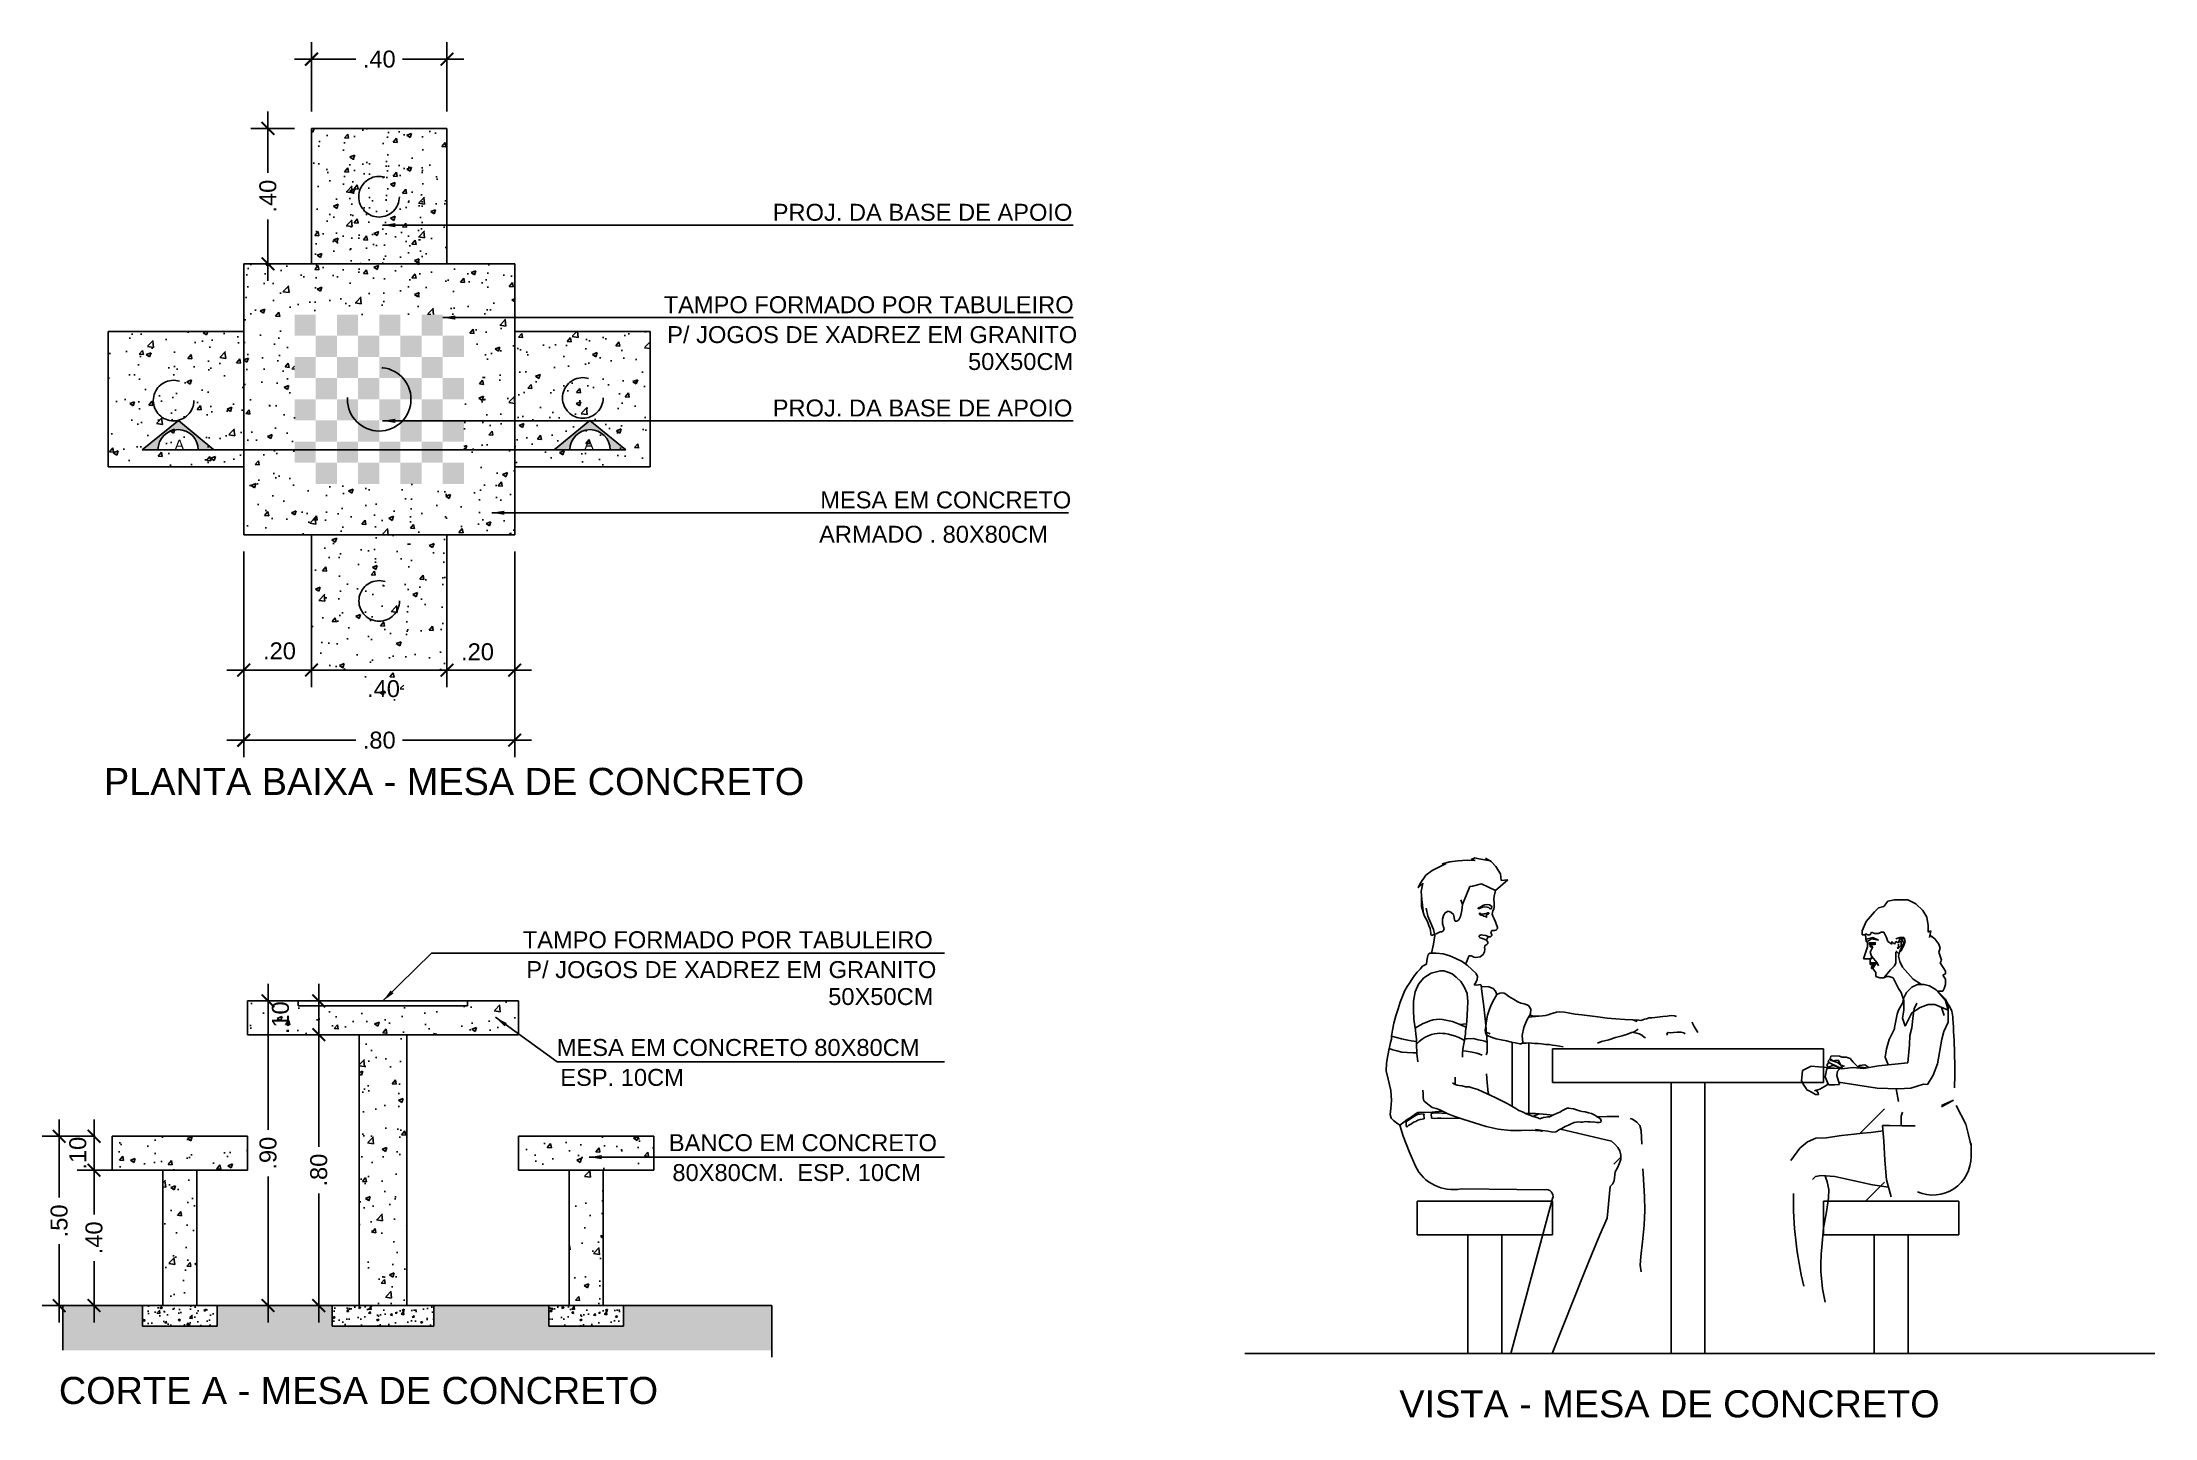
# Model space of a CAD drawing. Header units: metres. Extents: x 4355.45 to 4361.68, y -530.51 to -526.45.
import ezdxf

# ---------------------------------------------------------------- set-up
doc = ezdxf.new("R2010")
doc.units = ezdxf.units.M
doc.header["$LTSCALE"] = 12
doc.header["$MEASUREMENT"] = 0
doc.linetypes.add('DASHED', pattern=[0.75, 0.5, -0.25])
for name, color, linetype in [('01', 1, 'Continuous'), ('02', 2, 'Continuous'), ('251', 251, 'Continuous'), ('ARQ-CTA', 1, 'Continuous'), ('ARQ-EQP', 251, 'Continuous'), ('ARQ-FHA', 7, 'Continuous'), ('ARQ-HTC', 252, 'Continuous'), ('ARQ-LAJ', 3, 'Continuous'), ('ARQ-MOB', 251, 'Continuous'), ('ARQ-TXT', 7, 'Continuous'), ('ARQ-VST', 8, 'Continuous'), ('COTA', 13, 'Continuous'), ('L03', 3, 'Continuous')]:
    doc.layers.add(name, color=color, linetype=linetype)
doc.styles.add('1-20', font='arial.ttf', dxfattribs={"height": 4})
doc.styles.add('1-50', font='arial.ttf')
doc.styles.add('REGUA80', font='arial.ttf')
doc.dimstyles.new('1_25', dxfattribs={"dimscale": 25, "dimtxt": 0.002, "dimasz": 0.0015, "dimexe": 0.002, "dimexo": 0.002, "dimgap": 0.001, "dimtad": 0, "dimzin": 4, "dimdsep": 46, "dimtxsty": '1-50', "dimblk": 'ARCHTICK', "dimcen": 0.002, "dimdle": 0.002, "dimclrd": 12, "dimclre": 12, "dimclrt": 7, "dimazin": 0, "dimtm": 1e-09, "dimtfac": 1, "dimtmove": 2, "dimatfit": 3, "dimfxl": 0, "dimarcsym": 0})

msp = doc.modelspace()

# ---------------------------------------------------------------- texts
at = {"layer": 'ARQ-TXT', "style": 'REGUA80'}
for s, p in [('PROJ. DA BASE DE APOIO', (4357.6038, -526.9736)), ('TAMPO FORMADO POR TABULEIRO', (4357.2818, -527.2466)), ('P/ JOGOS DE XADREZ EM GRANITO', (4357.2923, -527.3349)), ('50X50CM', (4358.1806, -527.4144, 0.0156)), ('PROJ. DA BASE DE APOIO', (4357.6038, -527.5516)), ('MESA EM CONCRETO', (4357.7442, -527.8232, 0.0156)), (' ARMADO . 80X80CM', (4357.7214, -527.9246, 0.0156)), ('TAMPO FORMADO POR TABULEIRO', (4356.8657, -529.1224)), ('P/ JOGOS DE XADREZ EM GRANITO', (4356.8762, -529.2106)), ('50X50CM', (4357.7678, -529.2902, 0.0156)), ('MESA EM CONCRETO 80X80CM ', (4356.9661, -529.4407)), ('ESP. 10CM', (4356.9766, -529.529)), ('BANCO EM CONCRETO ', (4357.2971, -529.7219)), ('80X80CM.  ESP. 10CM', (4357.3076, -529.8102))]:
    msp.add_text(s, height=0.05, dxfattribs=at).set_placement(p)
at = {"layer": 'ARQ-TXT', "char_height": 0.08, "attachment_point": 1, "style": 'REGUA80'}
for s, insert, width in [('PLANTA BAIXA - MESA DE CONCRETO', (4355.6292, -528.5898), 2.334184), ('CORTE A - MESA DE CONCRETO', (4355.4959, -530.3888), 1.870331), ('VISTA - MESA DE CONCRETO', (4359.4541, -530.4284), 2.334184)]:
    msp.add_mtext(s, dxfattribs=dict(at, insert=insert, width=width))

# ---------------------------------------------------------------- blocks, each defined once
blk = doc.blocks.new('111')
at = {"layer": 'ARQ-MOB'}
for p, q in [((4746.6369, 101.1689), (4747.0369, 101.1689)), ((4746.6369, 100.7689), (4746.6369, 101.1689)), ((4747.0369, 101.1689), (4747.0369, 100.7689)), ((4746.4369, 100.7689), (4747.2369, 100.7689)), ((4746.4369, 99.9689), (4746.4369, 100.7689)), ((4747.0369, 100.7689), (4746.6369, 100.7689)), ((4747.2369, 100.7689), (4747.2369, 99.9689)), ((4746.0369, 100.5689), (4746.4369, 100.5689)), ((4746.0369, 100.1689), (4746.0369, 100.5689)), ((4746.4369, 100.5689), (4746.4369, 100.1689)), ((4747.2369, 100.5689), (4747.6369, 100.5689)), ((4747.2369, 100.1689), (4747.2369, 100.5689)), ((4747.6369, 100.5689), (4747.6369, 100.1689)), ((4746.4369, 100.1689), (4746.0369, 100.1689)), ((4747.6369, 100.1689), (4747.2369, 100.1689)), ((4747.2369, 99.9689), (4746.4369, 99.9689)), ((4746.6369, 99.9689), (4747.0369, 99.9689)), ((4746.6369, 99.5689), (4746.6369, 99.9689)), ((4747.0369, 99.9689), (4747.0369, 99.5689)), ((4747.0369, 99.5689), (4746.6369, 99.5689))]:
    blk.add_line(p, q, dxfattribs=at)
blk = doc.blocks.new('_ArchTick')
at = {"color": 0, "linetype": 'ByBlock', "const_width": 0.15}
blk.add_lwpolyline([(-0.5, -0.5), (0.5, 0.5)], dxfattribs=at)
blk = doc.blocks.new('*D2')
at = {"layer": 'ARQ-CTA', "color": 12, "lineweight": -2}
for p, q in [((4356.2419, -526.6509), (4356.2419, -526.4463)), ((4356.6419, -526.6509), (4356.6419, -526.4463)), ((4356.1919, -526.4963), (4356.3732, -526.4963)), ((4356.6919, -526.4963), (4356.5106, -526.4963))]:
    blk.add_line(p, q, dxfattribs=at)
at = {"layer": 'Defpoints', "color": 0}
for p in [(4356.6419, -526.4963), (4356.2419, -526.7009), (4356.6419, -526.7009)]:
    blk.add_point(p, dxfattribs=at)
at = {"layer": 'ARQ-CTA', "color": 12, "lineweight": -2, "xscale": 0.0375, "yscale": 0.0375, "zscale": 0.0375, "rotation": 180}
blk.add_blockref('_ArchTick', (4356.2419, -526.4963), dxfattribs=at)
at = {"layer": 'ARQ-CTA', "color": 12, "lineweight": -2, "xscale": 0.0375, "yscale": 0.0375, "zscale": 0.0375}
blk.add_blockref('_ArchTick', (4356.6419, -526.4963), dxfattribs=at)
at = {"layer": 'ARQ-CTA', "color": 7, "insert": (4356.4419, -526.4963), "char_height": 0.05, "attachment_point": 5, "style": '1-50'}
blk.add_mtext('.40', dxfattribs=at)
blk = doc.blocks.new('*D3')
at = {"layer": 'ARQ-CTA', "color": 12, "lineweight": -2}
for p, q in [((4356.0419, -527.9509), (4356.0419, -528.3509)), ((4356.2419, -528.2509), (4356.2419, -528.3509)), ((4356.2919, -528.3009), (4355.9919, -528.3009))]:
    blk.add_line(p, q, dxfattribs=at)
at = {"layer": 'Defpoints', "color": 0}
for p in [(4356.0419, -527.9009), (4356.2419, -528.2009), (4356.0419, -528.3009)]:
    blk.add_point(p, dxfattribs=at)
at = {"layer": 'ARQ-CTA', "color": 12, "lineweight": -2, "xscale": 0.0375, "yscale": 0.0375, "zscale": 0.0375, "rotation": 180}
blk.add_blockref('_ArchTick', (4356.0419, -528.3009), dxfattribs=at)
at = {"layer": 'ARQ-CTA', "color": 12, "lineweight": -2, "xscale": 0.0375, "yscale": 0.0375, "zscale": 0.0375}
blk.add_blockref('_ArchTick', (4356.2419, -528.3009), dxfattribs=at)
at = {"layer": 'ARQ-CTA', "color": 7, "insert": (4356.1473, -528.2444), "char_height": 0.05, "attachment_point": 5, "style": '1-50'}
blk.add_mtext('.20', dxfattribs=at)
blk = doc.blocks.new('*D4')
at = {"layer": 'ARQ-CTA', "color": 12, "lineweight": -2}
for p, q in [((4356.2419, -528.2509), (4356.2419, -528.3509)), ((4356.6419, -528.2509), (4356.6419, -528.3509)), ((4356.1919, -528.3009), (4356.6919, -528.3009))]:
    blk.add_line(p, q, dxfattribs=at)
at = {"layer": 'Defpoints', "color": 0}
for p in [(4356.2419, -528.2009), (4356.6419, -528.2009), (4356.6419, -528.3009)]:
    blk.add_point(p, dxfattribs=at)
at = {"layer": 'ARQ-CTA', "color": 12, "lineweight": -2, "xscale": 0.0375, "yscale": 0.0375, "zscale": 0.0375, "rotation": 180}
blk.add_blockref('_ArchTick', (4356.2419, -528.3009), dxfattribs=at)
at = {"layer": 'ARQ-CTA', "color": 12, "lineweight": -2, "xscale": 0.0375, "yscale": 0.0375, "zscale": 0.0375}
blk.add_blockref('_ArchTick', (4356.6419, -528.3009), dxfattribs=at)
at = {"layer": 'ARQ-CTA', "color": 7, "insert": (4356.4545, -528.356), "char_height": 0.05, "attachment_point": 5, "style": '1-50'}
blk.add_mtext('.40', dxfattribs=at)
blk = doc.blocks.new('*D5')
at = {"layer": 'ARQ-CTA', "color": 12, "lineweight": -2}
for p, q in [((4356.8419, -527.9509), (4356.8419, -528.3509)), ((4356.5919, -528.3009), (4356.8919, -528.3009))]:
    blk.add_line(p, q, dxfattribs=at)
at = {"layer": 'Defpoints', "color": 0}
for p in [(4356.8419, -527.9009), (4356.6419, -528.3009), (4356.8419, -528.3009)]:
    blk.add_point(p, dxfattribs=at)
at = {"layer": 'ARQ-CTA', "color": 12, "lineweight": -2, "xscale": 0.0375, "yscale": 0.0375, "zscale": 0.0375, "rotation": 180}
blk.add_blockref('_ArchTick', (4356.6419, -528.3009), dxfattribs=at)
at = {"layer": 'ARQ-CTA', "color": 12, "lineweight": -2, "xscale": 0.0375, "yscale": 0.0375, "zscale": 0.0375}
blk.add_blockref('_ArchTick', (4356.8419, -528.3009), dxfattribs=at)
at = {"layer": 'ARQ-CTA', "color": 7, "insert": (4356.7321, -528.2471), "char_height": 0.05, "attachment_point": 5, "style": '1-50'}
blk.add_mtext('.20', dxfattribs=at)
blk = doc.blocks.new('gtg')
at = {"layer": 'ARQ-CTA', "ltscale": 0.05}
h = blk.add_hatch(color=0, dxfattribs=at)
h.dxf.hatch_style = 1
h.paths.add_polyline_path([(4086.9837, -543.889), (4086.9212, -543.889), (4086.9212, -543.9515), (4086.9837, -543.9515)])
h.paths.add_polyline_path([(4087.1087, -543.889), (4087.0462, -543.889), (4087.0462, -543.9515), (4087.1087, -543.9515)])
h.paths.add_polyline_path([(4087.2337, -543.889), (4087.1712, -543.889), (4087.1712, -543.9515), (4087.2337, -543.9515)])
h.paths.add_polyline_path([(4087.3587, -543.889), (4087.2962, -543.889), (4087.2962, -543.9515), (4087.3587, -543.9515)])
h.paths.add_polyline_path([(4087.4212, -543.9515), (4087.3587, -543.9515), (4087.3587, -544.014), (4087.4212, -544.014)])
h.paths.add_polyline_path([(4087.2962, -543.9515), (4087.2337, -543.9515), (4087.2337, -544.014), (4087.2962, -544.014)])
h.paths.add_polyline_path([(4087.1712, -543.9515), (4087.1087, -543.9515), (4087.1087, -544.014), (4087.1712, -544.014)])
h.paths.add_polyline_path([(4087.0462, -543.9515), (4086.9837, -543.9515), (4086.9837, -544.014), (4087.0462, -544.014)])
h.paths.add_polyline_path([(4086.9837, -544.014), (4086.9212, -544.014), (4086.9212, -544.0765), (4086.9837, -544.0765)])
h.paths.add_polyline_path([(4087.1087, -544.014), (4087.0462, -544.014), (4087.0462, -544.0765), (4087.1087, -544.0765)])
h.paths.add_polyline_path([(4087.2337, -544.014), (4087.1712, -544.014), (4087.1712, -544.0765), (4087.2337, -544.0765)])
h.paths.add_polyline_path([(4087.3587, -544.014), (4087.2962, -544.014), (4087.2962, -544.0765), (4087.3587, -544.0765)])
h.paths.add_polyline_path([(4087.4212, -544.0765), (4087.3587, -544.0765), (4087.3587, -544.139), (4087.4212, -544.139)])
h.paths.add_polyline_path([(4087.2962, -544.0765), (4087.2337, -544.0765), (4087.2337, -544.139), (4087.2962, -544.139)])
h.paths.add_polyline_path([(4087.1712, -544.0765), (4087.1087, -544.0765), (4087.1087, -544.139), (4087.1712, -544.139)])
h.paths.add_polyline_path([(4087.0462, -544.0765), (4086.9837, -544.0765), (4086.9837, -544.139), (4087.0462, -544.139)])
h.paths.add_polyline_path([(4086.9837, -544.139), (4086.9212, -544.139), (4086.9212, -544.2015), (4086.9837, -544.2015)])
h.paths.add_polyline_path([(4087.1087, -544.139), (4087.0462, -544.139), (4087.0462, -544.2015), (4087.1087, -544.2015)])
h.paths.add_polyline_path([(4087.2337, -544.139), (4087.1712, -544.139), (4087.1712, -544.2015), (4087.2337, -544.2015)])
h.paths.add_polyline_path([(4087.3587, -544.139), (4087.2962, -544.139), (4087.2962, -544.2015), (4087.3587, -544.2015)])
h.paths.add_polyline_path([(4087.4212, -544.2015), (4087.3587, -544.2015), (4087.3587, -544.264), (4087.4212, -544.264)])
h.paths.add_polyline_path([(4087.2962, -544.2015), (4087.2337, -544.2015), (4087.2337, -544.264), (4087.2962, -544.264)])
h.paths.add_polyline_path([(4087.1712, -544.2015), (4087.1087, -544.2015), (4087.1087, -544.264), (4087.1712, -544.264)])
h.paths.add_polyline_path([(4087.0462, -544.2015), (4086.9837, -544.2015), (4086.9837, -544.264), (4087.0462, -544.264)])
h.paths.add_polyline_path([(4086.9837, -544.264), (4086.9212, -544.264), (4086.9212, -544.3265), (4086.9837, -544.3265)])
h.paths.add_polyline_path([(4087.1087, -544.264), (4087.0462, -544.264), (4087.0462, -544.3265), (4087.1087, -544.3265)])
h.paths.add_polyline_path([(4087.2337, -544.264), (4087.1712, -544.264), (4087.1712, -544.3265), (4087.2337, -544.3265)])
h.paths.add_polyline_path([(4087.3587, -544.264), (4087.2962, -544.264), (4087.2962, -544.3265), (4087.3587, -544.3265)])
h.paths.add_polyline_path([(4087.4212, -544.3265), (4087.3587, -544.3265), (4087.3587, -544.389), (4087.4212, -544.389)])
h.paths.add_polyline_path([(4087.2962, -544.3265), (4087.2337, -544.3265), (4087.2337, -544.389), (4087.2962, -544.389)])
h.paths.add_polyline_path([(4087.1712, -544.3265), (4087.1087, -544.3265), (4087.1087, -544.389), (4087.1712, -544.389)])
h.paths.add_polyline_path([(4087.0462, -544.3265), (4086.9837, -544.3265), (4086.9837, -544.389), (4087.0462, -544.389)])
blk = doc.blocks.new('*D7')
at = {"layer": 'ARQ-CTA', "color": 12, "lineweight": -2}
for p, q in [((4356.0419, -527.9509), (4356.0419, -528.5581)), ((4356.8419, -527.9509), (4356.8419, -528.5581)), ((4355.9919, -528.5081), (4356.3732, -528.5081)), ((4356.8919, -528.5081), (4356.5106, -528.5081))]:
    blk.add_line(p, q, dxfattribs=at)
at = {"layer": 'Defpoints', "color": 0}
for p in [(4356.0419, -527.9009), (4356.8419, -527.9009), (4356.0419, -528.5081)]:
    blk.add_point(p, dxfattribs=at)
at = {"layer": 'ARQ-CTA', "color": 12, "lineweight": -2, "xscale": 0.0375, "yscale": 0.0375, "zscale": 0.0375, "rotation": 180}
blk.add_blockref('_ArchTick', (4356.0419, -528.5081), dxfattribs=at)
at = {"layer": 'ARQ-CTA', "color": 12, "lineweight": -2, "xscale": 0.0375, "yscale": 0.0375, "zscale": 0.0375}
blk.add_blockref('_ArchTick', (4356.8419, -528.5081), dxfattribs=at)
at = {"layer": 'ARQ-CTA', "color": 7, "insert": (4356.4419, -528.5081), "char_height": 0.05, "attachment_point": 5, "style": '1-50'}
blk.add_mtext('.80', dxfattribs=at)
blk = doc.blocks.new('seta corte')
blk.add_hatch(color=1).paths.add_polyline_path([(-5.26661, 2.28454), (-5.26943, 2.28225), (-5.2682, 2.28225, -1), (-5.26506, 2.28225), (-5.26383, 2.28225)])
at = {"layer": '01'}
for p, q in [((-5.26943, 2.28225), (-5.2682, 2.28225)), ((-5.26506, 2.28225), (-5.26135, 2.28225))]:
    blk.add_line(p, q, dxfattribs=at)
at = {"layer": '02'}
blk.add_arc((-5.26663, 2.28225), 0.00157, 0, 180, dxfattribs=at)
at = {"layer": 'L03'}
for p, q in [((-5.26661, 2.28454), (-5.26943, 2.28225)), ((-5.26661, 2.28454), (-5.26383, 2.28225)), ((-5.2682, 2.28225), (-5.26943, 2.28225)), ((-5.26506, 2.28225), (-5.26383, 2.28225))]:
    blk.add_line(p, q, dxfattribs=at)
at = {"layer": '02', "style": '1-20'}
blk.add_attdef('X', (-5.26689, 2.28227), '', height=0.000774, dxfattribs=at)
blk = doc.blocks.new('*D9')
at = {"layer": 'ARQ-CTA', "color": 12, "lineweight": -2, "ltscale": 0.05}
for p, q in [((4356.1136, -529.228), (4356.1136, -529.6593)), ((4356.153, -529.278), (4356.0636, -529.278)), ((4356.1136, -530.228), (4356.1136, -529.7967)), ((4356.5041, -530.178), (4356.0636, -530.178))]:
    blk.add_line(p, q, dxfattribs=at)
at = {"layer": 'Defpoints', "color": 0, "ltscale": 0.05}
for p in [(4356.203, -529.278), (4356.1136, -530.178), (4356.5541, -530.178)]:
    blk.add_point(p, dxfattribs=at)
at = {"layer": 'ARQ-CTA', "color": 12, "lineweight": -2, "ltscale": 0.05, "xscale": 0.0375, "yscale": 0.0375, "zscale": 0.0375}
for p, rotation in [((4356.1136, -529.278), 90), ((4356.1136, -530.178), 270)]:
    blk.add_blockref('_ArchTick', p, dxfattribs=dict(at, rotation=rotation))
at = {"layer": 'ARQ-CTA', "color": 7, "ltscale": 0.05, "insert": (4356.1136, -529.728), "char_height": 0.05, "attachment_point": 5, "rotation": 90, "style": '1-50'}
blk.add_mtext('.90', dxfattribs=at)
blk = doc.blocks.new('*D10')
at = {"layer": 'ARQ-CTA', "color": 12, "lineweight": -2, "ltscale": 0.05}
for p, q in [((4355.5998, -529.628), (4355.5998, -529.828)), ((4355.603, -529.678), (4355.5498, -529.678)), ((4355.603, -529.778), (4355.5498, -529.778))]:
    blk.add_line(p, q, dxfattribs=at)
at = {"layer": 'Defpoints', "color": 0, "ltscale": 0.05}
for p in [(4355.653, -529.678), (4355.5998, -529.778), (4355.653, -529.778)]:
    blk.add_point(p, dxfattribs=at)
at = {"layer": 'ARQ-CTA', "color": 12, "lineweight": -2, "ltscale": 0.05, "xscale": 0.0375, "yscale": 0.0375, "zscale": 0.0375}
for p, rotation in [((4355.5998, -529.678), 90), ((4355.5998, -529.778), 270)]:
    blk.add_blockref('_ArchTick', p, dxfattribs=dict(at, rotation=rotation))
at = {"layer": 'ARQ-CTA', "color": 7, "ltscale": 0.05, "insert": (4355.5519, -529.728), "char_height": 0.05, "attachment_point": 5, "rotation": 90, "style": '1-50'}
blk.add_mtext('.10', dxfattribs=at)
blk = doc.blocks.new('*D11')
at = {"layer": 'ARQ-CTA', "color": 12, "lineweight": -2, "ltscale": 0.05}
for p, q in [((4355.5998, -529.728), (4355.5998, -529.9093)), ((4355.753, -529.778), (4355.5498, -529.778)), ((4355.5998, -530.228), (4355.5998, -530.0467)), ((4355.753, -530.178), (4355.5498, -530.178))]:
    blk.add_line(p, q, dxfattribs=at)
at = {"layer": 'Defpoints', "color": 0, "ltscale": 0.05}
for p in [(4355.803, -529.778), (4355.5998, -530.178), (4355.803, -530.178)]:
    blk.add_point(p, dxfattribs=at)
at = {"layer": 'ARQ-CTA', "color": 12, "lineweight": -2, "ltscale": 0.05, "xscale": 0.0375, "yscale": 0.0375, "zscale": 0.0375}
for p, rotation in [((4355.5998, -529.778), 90), ((4355.5998, -530.178), 270)]:
    blk.add_blockref('_ArchTick', p, dxfattribs=dict(at, rotation=rotation))
at = {"layer": 'ARQ-CTA', "color": 7, "ltscale": 0.05, "insert": (4355.5998, -529.978), "char_height": 0.05, "attachment_point": 5, "rotation": 90, "style": '1-50'}
blk.add_mtext('.40', dxfattribs=at)
blk = doc.blocks.new('*D12')
at = {"layer": 'ARQ-CTA', "color": 12, "lineweight": -2}
for p, q in [((4356.1132, -526.6509), (4356.1132, -526.8322)), ((4356.1919, -526.7009), (4356.0632, -526.7009)), ((4356.1132, -527.1509), (4356.1132, -526.9697)), ((4356.1919, -527.1009), (4356.0632, -527.1009))]:
    blk.add_line(p, q, dxfattribs=at)
at = {"layer": 'Defpoints', "color": 0}
for p in [(4356.1132, -526.7009), (4356.2419, -526.7009), (4356.2419, -527.1009)]:
    blk.add_point(p, dxfattribs=at)
at = {"layer": 'ARQ-CTA', "color": 12, "lineweight": -2, "xscale": 0.0375, "yscale": 0.0375, "zscale": 0.0375}
for p, rotation in [((4356.1132, -526.7009), 90), ((4356.1132, -527.1009), 270)]:
    blk.add_blockref('_ArchTick', p, dxfattribs=dict(at, rotation=rotation))
at = {"layer": 'ARQ-CTA', "color": 7, "insert": (4356.1132, -526.9009), "char_height": 0.05, "attachment_point": 5, "rotation": 90, "style": '1-50'}
blk.add_mtext('.40', dxfattribs=at)
blk = doc.blocks.new('*D13')
at = {"layer": 'ARQ-CTA', "color": 12, "lineweight": -2, "ltscale": 0.05}
for p, q in [((4355.4968, -529.628), (4355.4968, -529.8593)), ((4355.603, -529.678), (4355.4468, -529.678)), ((4355.4968, -530.228), (4355.4968, -529.9967)), ((4355.703, -530.178), (4355.4468, -530.178))]:
    blk.add_line(p, q, dxfattribs=at)
at = {"layer": 'Defpoints', "color": 0, "ltscale": 0.05}
for p in [(4355.653, -529.678), (4355.4968, -530.178), (4355.753, -530.178)]:
    blk.add_point(p, dxfattribs=at)
at = {"layer": 'ARQ-CTA', "color": 12, "lineweight": -2, "ltscale": 0.05, "xscale": 0.0375, "yscale": 0.0375, "zscale": 0.0375}
for p, rotation in [((4355.4968, -529.678), 90), ((4355.4968, -530.178), 270)]:
    blk.add_blockref('_ArchTick', p, dxfattribs=dict(at, rotation=rotation))
at = {"layer": 'ARQ-CTA', "color": 7, "ltscale": 0.05, "insert": (4355.4968, -529.928), "char_height": 0.05, "attachment_point": 5, "rotation": 90, "style": '1-50'}
blk.add_mtext('.50', dxfattribs=at)
blk = doc.blocks.new('*D14')
at = {"layer": 'ARQ-CTA', "color": 12, "lineweight": -2, "ltscale": 0.05}
for p, q in [((4356.2634, -529.328), (4356.2634, -529.7093)), ((4356.333, -529.378), (4356.2134, -529.378)), ((4356.2634, -530.228), (4356.2634, -529.8467)), ((4356.333, -530.178), (4356.2134, -530.178))]:
    blk.add_line(p, q, dxfattribs=at)
at = {"layer": 'Defpoints', "color": 0, "ltscale": 0.05}
for p in [(4356.2634, -529.378), (4356.383, -529.378), (4356.383, -530.178)]:
    blk.add_point(p, dxfattribs=at)
at = {"layer": 'ARQ-CTA', "color": 12, "lineweight": -2, "ltscale": 0.05, "xscale": 0.0375, "yscale": 0.0375, "zscale": 0.0375}
for p, rotation in [((4356.2634, -529.378), 90), ((4356.2634, -530.178), 270)]:
    blk.add_blockref('_ArchTick', p, dxfattribs=dict(at, rotation=rotation))
at = {"layer": 'ARQ-CTA', "color": 7, "ltscale": 0.05, "insert": (4356.2634, -529.778), "char_height": 0.05, "attachment_point": 5, "rotation": 90, "style": '1-50'}
blk.add_mtext('.80', dxfattribs=at)
blk = doc.blocks.new('*D15')
at = {"layer": 'ARQ-CTA', "color": 12, "lineweight": -2, "ltscale": 0.05}
for p, q in [((4356.2634, -529.428), (4356.2634, -529.228)), ((4356.2232, -529.278), (4356.2134, -529.278)), ((4356.2232, -529.378), (4356.2134, -529.378))]:
    blk.add_line(p, q, dxfattribs=at)
at = {"layer": 'Defpoints', "color": 0, "ltscale": 0.05}
for p in [(4356.2634, -529.278), (4356.2732, -529.278), (4356.2732, -529.378)]:
    blk.add_point(p, dxfattribs=at)
at = {"layer": 'ARQ-CTA', "color": 12, "lineweight": -2, "ltscale": 0.05, "xscale": 0.0375, "yscale": 0.0375, "zscale": 0.0375}
for p, rotation in [((4356.2634, -529.278), 90), ((4356.2634, -529.378), 270)]:
    blk.add_blockref('_ArchTick', p, dxfattribs=dict(at, rotation=rotation))
at = {"layer": 'ARQ-CTA', "color": 7, "ltscale": 0.05, "insert": (4356.1504, -529.328), "char_height": 0.05, "attachment_point": 5, "rotation": 90, "style": '1-50'}
blk.add_mtext('.10', dxfattribs=at)

# ---------------------------------------------------------------- dimensions: what is measured, and where the dimension line sits
at = {"layer": 'ARQ-CTA'}
for base, p1, p2, picture, middle in [((4356.6419, -526.4963), (4356.2419, -526.7009), (4356.6419, -526.7009), '*D2', (4356.4419, -526.4963)), ((4356.0419, -528.5081), (4356.8419, -527.9009), (4356.0419, -527.9009), '*D7', (4356.4419, -528.5081))]:
    dim = msp.add_linear_dim(base=base, p1=p1, p2=p2, dimstyle='1_25', dxfattribs=at)
    dim.commit()
    dim.dimension.update_dxf_attribs({"geometry": picture, "text_midpoint": middle})
dim = msp.add_linear_dim(base=(4356.1132, -526.7009), p1=(4356.2419, -527.1009), p2=(4356.2419, -526.7009), angle=90, dimstyle='1_25', dxfattribs=at)
dim.commit()
dim.dimension.update_dxf_attribs({"geometry": '*D12', "text_midpoint": (4356.1132, -526.9009)})
for base, p1, p2, picture, middle in [((4356.0419, -528.3009), (4356.2419, -528.2009), (4356.0419, -527.9009), '*D3', (4356.1473, -528.2444)), ((4356.8419, -528.3009), (4356.6419, -528.3009), (4356.8419, -527.9009), '*D5', (4356.7321, -528.2471)), ((4356.6419, -528.3009), (4356.2419, -528.2009), (4356.6419, -528.2009), '*D4', (4356.4545, -528.356))]:
    dim = msp.add_linear_dim(base=base, p1=p1, p2=p2, dimstyle='1_25', dxfattribs=at)
    dim.commit()
    dim.dimension.update_dxf_attribs({"geometry": picture, "text_midpoint": middle, "dimtype": 128})
at = {"layer": 'ARQ-CTA', "ltscale": 0.05}
for base, p1, p2, picture, middle in [((4356.1136, -530.178), (4356.203, -529.278), (4356.5541, -530.178), '*D9', (4356.1136, -529.728)), ((4356.2634, -529.278), (4356.2732, -529.378), (4356.2732, -529.278), '*D15', (4356.1504, -529.328)), ((4356.2634, -529.378), (4356.383, -530.178), (4356.383, -529.378), '*D14', (4356.2634, -529.778)), ((4355.4968, -530.178), (4355.653, -529.678), (4355.753, -530.178), '*D13', (4355.4968, -529.928)), ((4355.5998, -530.178), (4355.803, -529.778), (4355.803, -530.178), '*D11', (4355.5998, -529.978))]:
    dim = msp.add_linear_dim(base=base, p1=p1, p2=p2, angle=90, dimstyle='1_25', dxfattribs=at)
    dim.commit()
    dim.dimension.update_dxf_attribs({"geometry": picture, "text_midpoint": middle})
dim = msp.add_linear_dim(base=(4355.5998, -529.778), p1=(4355.653, -529.678), p2=(4355.653, -529.778), angle=90, dimstyle='1_25', dxfattribs=at)
dim.commit()
dim.dimension.update_dxf_attribs({"geometry": '*D10', "text_midpoint": (4355.5519, -529.728), "dimtype": 128})

# ---------------------------------------------------------------- hatches: boundary and pattern name
at = {"layer": 'ARQ-EQP', "ltscale": 0.05}
h = msp.add_hatch(dxfattribs=at)
h.set_pattern_fill('EARTH', color=256, scale=0.09, angle=45)
h.set_pattern_definition([(45, (269.26321, 17.653746), (0, 0.03181980515), [0.0225, -0.0225]), (45, (269.257243, 17.659712), (0, 0.03181980515), [0.0225, -0.0225]), (45, (269.251277, 17.665679), (0, 0.03181980515), [0.0225, -0.0225]), (135, (269.251277, 17.669656), (-0.03181980515, 0), [0.0225, -0.0225]), (135, (269.257243, 17.675622), (-0.03181980515, 0), [0.0225, -0.0225]), (135, (269.26321, 17.681589), (-0.03181980515, 0), [0.0225, -0.0225])])
h.paths.add_polyline_path([(4356.943, -530.178), (4356.603, -530.178), (4356.603, -530.2385), (4356.303, -530.2385), (4356.303, -530.178), (4355.963, -530.178), (4355.963, -530.2385), (4355.743, -530.2385), (4355.743, -530.178), (4355.5073, -530.178), (4355.5073, -530.31), (4357.6009, -530.31), (4357.6009, -530.178), (4357.163, -530.178), (4357.163, -530.2385), (4356.943, -530.2385)])
at = {"layer": 'ARQ-MOB'}
h = msp.add_hatch(dxfattribs=at)
h.set_pattern_fill('AR-CONC', color=256, scale=0.02)
h.set_pattern_definition([(50, (269.25209, 16.74613), (0.1434520365, -0.012550427), [0.015, -0.165]), (355, (269.2521, 16.74613), (-0.0277502667, 0.150438427), [0.012, -0.132]), (100.4514445, (269.26405, 16.74509), (0.1157017693, 0.137887998), [0.0127480384, -0.1402284224]), (46.1842, (269.2521, 16.78613), (0.213448266, -0.033103856), [0.0225, -0.2475]), (96.6356355, (269.26988, 16.78337), (0.186932389, 0.19482372), [0.019122068, -0.210342752]), (351.184164, (269.2521, 16.78613), (0.186932389, 0.19482372), [0.018, -0.198]), (21, (269.27209, 16.77613), (0.1193814104, -0.080523778), [0.015, -0.165]), (326, (269.2721, 16.77613), (0.0486630664, 0.145030009), [0.012, -0.132]), (71.4514447, (269.28204, 16.76942), (0.1680444753, 0.0645062306), [0.012748038, -0.1402284224]), (37.5, (269.252094, 16.74613), (0.00243197106, 0.06657877077), [0, -0.1304, 0, -0.134, 0, -0.1325]), (7.5, (269.25209, 16.74613), (0.0526139075, 0.0788823424), [0, -0.0764, 0, -0.1274, 0, -0.0505]), (327.5, (269.207494, 16.74613), (0.1067644872, -0.00451097435), [0, -0.05, 0, -0.156, 0, -0.207]), (317.5, (269.18749, 16.74613), (0.1166372339, 0.0200209965), [0, -0.065, 0, -0.1036, 0, -0.147])])
h.paths.add_polyline_path([(4356.6419, -527.1009), (4356.6419, -526.7009), (4356.2419, -526.7009), (4356.2419, -527.1009)])
h = msp.add_hatch(dxfattribs=at)
h.set_pattern_fill('AR-CONC', color=256, scale=0.02)
h.set_pattern_definition([(50, (269.25209, 16.64613), (0.1434520365, -0.012550427), [0.015, -0.165]), (355, (269.2521, 16.64613), (-0.0277502667, 0.150438427), [0.012, -0.132]), (100.4514445, (269.26405, 16.64509), (0.1157017693, 0.137887998), [0.0127480384, -0.1402284224]), (46.1842, (269.2521, 16.68613), (0.213448266, -0.033103856), [0.0225, -0.2475]), (96.6356355, (269.26988, 16.68337), (0.186932389, 0.19482372), [0.019122068, -0.210342752]), (351.184164, (269.2521, 16.68613), (0.186932389, 0.19482372), [0.018, -0.198]), (21, (269.27209, 16.67613), (0.1193814104, -0.080523778), [0.015, -0.165]), (326, (269.2721, 16.67613), (0.0486630664, 0.145030009), [0.012, -0.132]), (71.4514447, (269.28204, 16.66942), (0.1680444753, 0.0645062306), [0.012748038, -0.1402284224]), (37.5, (269.252094, 16.64613), (0.00243197106, 0.06657877077), [0, -0.1304, 0, -0.134, 0, -0.1325]), (7.5, (269.25209, 16.64613), (0.0526139075, 0.0788823424), [0, -0.0764, 0, -0.1274, 0, -0.0505]), (327.5, (269.207494, 16.64613), (0.1067644872, -0.00451097435), [0, -0.05, 0, -0.156, 0, -0.207]), (317.5, (269.18749, 16.64613), (0.1166372339, 0.0200209965), [0, -0.065, 0, -0.1036, 0, -0.147])])
h.paths.add_polyline_path([(4356.2419, -527.9009), (4356.2419, -528.3009), (4356.6419, -528.3009), (4356.6419, -527.9009)])
h.paths.add_polyline_path([(4356.5919, -527.1009), (4356.5919, -526.8009), (4356.2919, -526.8009), (4356.2919, -527.1009)])
h.paths.add_polyline_path([(4357.2419, -527.3009), (4356.8419, -527.3009), (4356.8419, -527.7009), (4357.2419, -527.7009)])
h.paths.add_polyline_path([(4356.0419, -527.3009), (4355.6419, -527.3009), (4355.6419, -527.7009), (4356.0419, -527.7009)])
h.paths.add_polyline_path([(4356.1919, -527.2509), (4356.2544, -527.2509), (4356.3169, -527.2509), (4356.3794, -527.2509), (4356.4419, -527.2509), (4356.5044, -527.2509), (4356.5669, -527.2509), (4356.6294, -527.2509), (4356.6919, -527.2509), (4356.6919, -527.3134), (4356.6919, -527.3759), (4356.6919, -527.4384), (4356.6919, -527.5009), (4356.6919, -527.5634), (4356.6919, -527.6259), (4356.6919, -527.6884), (4356.6919, -527.7509), (4356.1919, -527.7509), (4356.1919, -527.6884), (4356.1919, -527.6259), (4356.1919, -527.5634), (4356.1919, -527.5009), (4356.1919, -527.4384), (4356.1919, -527.3759), (4356.1919, -527.3134)], flags=16)
h.paths.add_polyline_path([(4356.0419, -527.1009), (4356.0419, -527.9009), (4356.8419, -527.9009), (4356.8419, -527.1009)])
h.paths.add_polyline_path([(4356.392, -528.4079), (4356.5141, -528.4079), (4356.5141, -528.3049), (4356.392, -528.3049)])
h = msp.add_hatch(dxfattribs=at)
h.set_pattern_fill('AR-CONC', color=256, scale=0.02)
h.set_pattern_definition([(50, (269.26321, 16.1835), (0.1434520365, -0.012550427), [0.015, -0.165]), (355, (269.26321, 16.1835), (-0.0277502667, 0.150438427), [0.012, -0.132]), (100.4514445, (269.27516, 16.18246), (0.1157017693, 0.137887998), [0.0127480384, -0.1402284224]), (46.1842, (269.26321, 16.2235), (0.213448266, -0.033103856), [0.0225, -0.2475]), (96.6356355, (269.281, 16.22074), (0.186932389, 0.19482372), [0.019122068, -0.210342752]), (351.184164, (269.2632, 16.2235), (0.186932389, 0.19482372), [0.018, -0.198]), (21, (269.28321, 16.2135), (0.1193814104, -0.080523778), [0.015, -0.165]), (326, (269.28321, 16.2135), (0.0486630664, 0.145030009), [0.012, -0.132]), (71.4514447, (269.29316, 16.20679), (0.1680444753, 0.0645062306), [0.012748038, -0.1402284224]), (37.5, (269.26321, 16.1835), (0.00243197106, 0.06657877077), [0, -0.1304, 0, -0.134, 0, -0.1325]), (7.5, (269.26321, 16.1835), (0.0526139075, 0.0788823424), [0, -0.0764, 0, -0.1274, 0, -0.0505]), (327.5, (269.21861, 16.1835), (0.1067644872, -0.00451097435), [0, -0.05, 0, -0.156, 0, -0.207]), (317.5, (269.19861, 16.1835), (0.1166372339, 0.0200209965), [0, -0.065, 0, -0.1036, 0, -0.147])])
h.paths.add_polyline_path([(4355.653, -529.678), (4355.653, -529.778), (4356.053, -529.778), (4356.053, -529.678)])
h.paths.add_polyline_path([(4355.903, -529.778), (4355.803, -529.778), (4355.803, -530.178), (4355.903, -530.178)])
h.paths.add_polyline_path([(4356.523, -529.378), (4356.383, -529.378), (4356.383, -530.178), (4356.523, -530.178)])
h.paths.add_polyline_path([(4357.253, -529.778), (4357.253, -529.678), (4356.853, -529.678), (4356.853, -529.778)])
h.paths.add_polyline_path([(4357.003, -530.178), (4357.103, -530.178), (4357.103, -529.778), (4357.003, -529.778)])
h.paths.add_polyline_path([(4356.703, -529.293), (4356.203, -529.293), (4356.203, -529.278), (4356.053, -529.278), (4356.053, -529.378), (4356.853, -529.378), (4356.853, -529.278), (4356.703, -529.278)])
h = msp.add_hatch(dxfattribs=at)
h.set_pattern_fill('AR-CONC', color=256, scale=0.009)
h.set_pattern_definition([(50, (269.26321, 17.653746), (0.0645534164, -0.00564769215), [0.00675, -0.07425]), (355, (269.26321, 17.653746), (-0.01248762, 0.067697292), [0.0054, -0.0594]), (100.4514445, (269.26859, 17.653276), (0.0520657962, 0.0620495992), [0.0057366173, -0.0631027901]), (46.1842, (269.26321, 17.67175), (0.0960517198, -0.0148967353), [0.010125, -0.111375]), (96.6356355, (269.27121, 17.670505), (0.0841195751, 0.087670674), [0.0086049308, -0.0946542384]), (351.184164, (269.26321, 17.67175), (0.084119575, 0.087670674), [0.0081, -0.0891]), (21, (269.27221, 17.667246), (0.0537216347, -0.03623570016), [0.00675, -0.07425]), (326, (269.27221, 17.667246), (0.0218983799, 0.0652635041), [0.0054, -0.0594]), (71.4514447, (269.276686, 17.664227), (0.0756200139, 0.02902780375), [0.0057366171, -0.0631027901]), (37.5, (269.26321, 17.653746), (0.00109438698, 0.02996044684), [0, -0.05868, 0, -0.0603, 0, -0.059625]), (7.5, (269.26321, 17.653746), (0.02367625837, 0.03549705407), [0, -0.03438, 0, -0.05733, 0, -0.022725]), (327.5, (269.24314, 17.653746), (0.04804401926, -0.00202993846), [0, -0.0225, 0, -0.0702, 0, -0.09315]), (317.5, (269.23414, 17.653746), (0.05248675524, 0.0090094484), [0, -0.02925, 0, -0.04662, 0, -0.06615])])
h.paths.add_polyline_path([(4355.963, -530.2385), (4355.963, -530.178), (4355.743, -530.178), (4355.743, -530.2385)])
h.paths.add_polyline_path([(4357.163, -530.2385), (4357.163, -530.178), (4356.943, -530.178), (4356.943, -530.2385)])
h = msp.add_hatch(dxfattribs=at)
h.set_pattern_fill('AR-CONC', color=256, scale=0.009)
h.set_pattern_definition([(50, (268.66321, 17.653746), (0.0645534164, -0.00564769215), [0.00675, -0.07425]), (355, (268.66321, 17.653746), (-0.01248762, 0.067697292), [0.0054, -0.0594]), (100.4514445, (268.66859, 17.653276), (0.0520657962, 0.0620495992), [0.0057366173, -0.0631027901]), (46.1842, (268.66321, 17.67175), (0.0960517198, -0.0148967353), [0.010125, -0.111375]), (96.6356355, (268.67121, 17.670505), (0.0841195751, 0.087670674), [0.0086049308, -0.0946542384]), (351.184164, (268.66321, 17.67175), (0.084119575, 0.087670674), [0.0081, -0.0891]), (21, (268.67221, 17.667246), (0.0537216347, -0.03623570016), [0.00675, -0.07425]), (326, (268.67221, 17.667246), (0.0218983799, 0.0652635041), [0.0054, -0.0594]), (71.4514447, (268.676686, 17.664227), (0.0756200139, 0.02902780375), [0.0057366171, -0.0631027901]), (37.5, (268.66321, 17.653746), (0.00109438698, 0.02996044684), [0, -0.05868, 0, -0.0603, 0, -0.059625]), (7.5, (268.66321, 17.653746), (0.02367625837, 0.03549705407), [0, -0.03438, 0, -0.05733, 0, -0.022725]), (327.5, (268.64314, 17.653746), (0.04804401926, -0.00202993846), [0, -0.0225, 0, -0.0702, 0, -0.09315]), (317.5, (268.63414, 17.653746), (0.05248675524, 0.0090094484), [0, -0.02925, 0, -0.04662, 0, -0.06615])])
h.paths.add_polyline_path([(4356.303, -530.178), (4356.303, -530.2385), (4356.603, -530.2385), (4356.603, -530.178)])

# ---------------------------------------------------------------- linework, layer by layer
at = {"layer": '251', "ltscale": 0.1}
for p, q in [((4360.8965, -528.9836), (4360.9163, -528.9797)), ((4360.9163, -528.9797), (4360.956, -528.9797)), ((4360.956, -528.9797), (4360.9798, -528.9916)), ((4360.8211, -529.0709), (4360.833, -529.0431)), ((4360.833, -529.0431), (4360.8568, -529.0154)), ((4360.8568, -529.0154), (4360.8687, -529.0035)), ((4360.8687, -529.0035), (4360.8846, -528.9995)), ((4360.8846, -528.9995), (4360.8965, -528.9836)), ((4360.9798, -528.9916), (4360.9996, -529.0114)), ((4360.9996, -529.0114), (4361.0115, -529.0312)), ((4361.0115, -529.0312), (4361.0155, -529.0551)), ((4360.8211, -529.0828), (4360.8211, -529.0709)), ((4360.829, -529.0828), (4360.8211, -529.0828)), ((4360.833, -529.0789), (4360.829, -529.0828)), ((4360.833, -529.1027), (4360.8303, -529.0815)), ((4360.837, -529.0828), (4360.833, -529.0789)), ((4360.833, -529.0987), (4360.837, -529.0947)), ((4360.837, -529.1027), (4360.833, -529.0987)), ((4360.837, -529.1066), (4360.833, -529.1027)), ((4360.8449, -529.0828), (4360.837, -529.0828)), ((4360.837, -529.0947), (4360.8528, -529.0908)), ((4360.8489, -529.0947), (4360.837, -529.1027)), ((4360.837, -529.1185), (4360.837, -529.1066)), ((4360.8409, -529.1066), (4360.8449, -529.1106)), ((4360.8489, -529.1066), (4360.8409, -529.1066)), ((4360.8489, -529.0749), (4360.8449, -529.0828)), ((4360.8568, -529.0789), (4360.8489, -529.0749)), ((4360.8687, -529.0987), (4360.8489, -529.0947)), ((4360.8608, -529.1066), (4360.8489, -529.1066)), ((4360.8528, -529.0908), (4360.8687, -529.0987)), ((4360.8687, -529.0789), (4360.8568, -529.0789)), ((4360.8766, -529.0749), (4360.8687, -529.0789)), ((4360.8846, -529.0749), (4360.8766, -529.0749)), ((4360.8925, -529.0908), (4360.8846, -529.0749)), ((4360.8965, -529.1027), (4360.8925, -529.0908)), ((4360.9084, -529.1106), (4360.8965, -529.1027)), ((4360.9084, -529.1027), (4360.9084, -529.1106)), ((4360.9123, -529.1066), (4360.9084, -529.1027)), ((4360.9163, -529.1106), (4360.9123, -529.1066)), ((4360.9203, -529.1027), (4360.9163, -529.1106)), ((4360.9203, -529.0947), (4360.9322, -529.0908)), ((4360.9282, -529.1066), (4360.9203, -529.1027)), ((4360.9322, -529.0947), (4360.9282, -529.1066)), ((4360.9282, -529.1066), (4360.9322, -529.1027)), ((4360.9362, -529.0908), (4360.9322, -529.0947)), ((4360.9322, -529.0908), (4360.9441, -529.0908)), ((4360.9322, -529.1027), (4360.9362, -529.1027)), ((4360.9441, -529.0947), (4360.9362, -529.0908)), ((4360.9423, -529.0938), (4360.9362, -529.0947)), ((4360.9362, -529.0947), (4360.9441, -529.1066)), ((4360.9362, -529.0947), (4360.9441, -529.1066)), ((4360.9362, -529.1027), (4360.9362, -529.1146)), ((4360.9441, -529.1066), (4360.9401, -529.1146)), ((4360.9441, -529.1066), (4360.9401, -529.1146)), ((4360.9441, -529.0908), (4360.948, -529.1027)), ((4360.948, -529.0947), (4360.9441, -529.0947)), ((4360.948, -529.1027), (4360.9441, -529.1146)), ((4361.0155, -529.0551), (4361.0155, -529.0709)), ((4361.0155, -529.0749), (4361.0234, -529.0709)), ((4361.0155, -529.0709), (4361.0155, -529.0749)), ((4361.0234, -529.0709), (4361.0195, -529.0908)), ((4361.0353, -529.0947), (4361.0195, -529.0828)), ((4361.0353, -529.0947), (4361.0208, -529.0839)), ((4361.0472, -529.1106), (4361.0353, -529.0947)), ((4361.0472, -529.1106), (4361.0353, -529.0947)), ((4360.825, -529.1542), (4360.833, -529.1304)), ((4360.8449, -529.1542), (4360.825, -529.1542)), ((4360.833, -529.1304), (4360.837, -529.1185)), ((4360.833, -529.1542), (4360.8489, -529.1542)), ((4360.8409, -529.1106), (4360.8608, -529.1106)), ((4360.8608, -529.1106), (4360.8409, -529.1106)), ((4360.8449, -529.1146), (4360.8449, -529.1106)), ((4360.8608, -529.1106), (4360.8449, -529.1146)), ((4360.8449, -529.1106), (4360.8608, -529.1106)), ((4360.8489, -529.1106), (4360.8449, -529.1106)), ((4360.8449, -529.1106), (4360.8449, -529.1146)), ((4360.8449, -529.1146), (4360.8449, -529.1185)), ((4360.8449, -529.1146), (4360.8489, -529.1146)), ((4360.8528, -529.1185), (4360.8449, -529.1344)), ((4360.8449, -529.1185), (4360.8528, -529.1185)), ((4360.8449, -529.1344), (4360.8489, -529.1463)), ((4360.8449, -529.1661), (4360.8449, -529.1542)), ((4360.8449, -529.1661), (4360.8449, -529.1622)), ((4360.8449, -529.1622), (4360.8489, -529.1661)), ((4360.8528, -529.1701), (4360.8449, -529.1661)), ((4360.8449, -529.1701), (4360.8449, -529.1661)), ((4360.8568, -529.1701), (4360.8449, -529.1701)), ((4360.8489, -529.1146), (4360.8489, -529.1106)), ((4360.8489, -529.1463), (4360.8647, -529.1661)), ((4360.8489, -529.1503), (4360.8489, -529.1463)), ((4360.8489, -529.1542), (4360.8489, -529.1503)), ((4360.8489, -529.178), (4360.8647, -529.1661)), ((4360.8489, -529.1661), (4360.8647, -529.1661)), ((4360.8489, -529.178), (4360.8528, -529.1701)), ((4360.8647, -529.1661), (4360.8528, -529.1701)), ((4360.8528, -529.1701), (4360.8647, -529.1661)), ((4360.8647, -529.1661), (4360.8568, -529.1741)), ((4360.8647, -529.1661), (4360.8568, -529.1701)), ((4360.8647, -529.1661), (4360.8687, -529.1741)), ((4360.9203, -529.1661), (4360.9163, -529.1741)), ((4360.9242, -529.1344), (4360.9203, -529.1304)), ((4360.9203, -529.1344), (4360.9203, -529.1503)), ((4360.9203, -529.1503), (4360.9203, -529.1661)), ((4360.9242, -529.1225), (4360.9282, -529.1185)), ((4360.9282, -529.1225), (4360.9242, -529.1225)), ((4360.9282, -529.1384), (4360.9242, -529.1344)), ((4360.9282, -529.1185), (4360.9282, -529.1106)), ((4360.9362, -529.1146), (4360.9282, -529.1225)), ((4360.9322, -529.1304), (4360.9282, -529.1463)), ((4360.9322, -529.1304), (4360.9282, -529.1463)), ((4360.9362, -529.1304), (4360.9282, -529.1384)), ((4360.9282, -529.1463), (4360.9322, -529.1622)), ((4360.9282, -529.1463), (4360.9322, -529.1622)), ((4360.9401, -529.1146), (4360.9322, -529.1304)), ((4360.9401, -529.1146), (4360.9322, -529.1304)), ((4360.9322, -529.1622), (4360.9401, -529.178)), ((4360.9322, -529.1622), (4360.9401, -529.178)), ((4360.9441, -529.1146), (4360.9362, -529.1304)), ((4361.0512, -529.1225), (4361.0472, -529.1106)), ((4361.0512, -529.1225), (4361.0472, -529.1106)), ((4361.0472, -529.1344), (4361.0512, -529.1225)), ((4361.0472, -529.1344), (4361.0512, -529.1225)), ((4361.0552, -529.1582), (4361.0472, -529.1344)), ((4361.0552, -529.1582), (4361.0472, -529.1344)), ((4361.0512, -529.1661), (4361.0552, -529.1582)), ((4361.0512, -529.1661), (4361.0552, -529.1582)), ((4361.0671, -529.19), (4361.0512, -529.1661)), ((4361.0671, -529.19), (4361.0512, -529.1661)), ((4360.8489, -529.182), (4360.8489, -529.178)), ((4360.8528, -529.182), (4360.8489, -529.178)), ((4360.8528, -529.182), (4360.8489, -529.182)), ((4360.8568, -529.1741), (4360.8528, -529.182)), ((4360.8608, -529.1939), (4360.8528, -529.182)), ((4360.8608, -529.2058), (4360.8608, -529.1939)), ((4360.8727, -529.2098), (4360.8608, -529.2058)), ((4360.8846, -529.2098), (4360.8727, -529.2098)), ((4360.9044, -529.186), (4360.8846, -529.2098)), ((4360.8925, -529.2058), (4360.8846, -529.2098)), ((4360.9004, -529.2058), (4360.8925, -529.2058)), ((4360.9123, -529.2098), (4360.9004, -529.2058)), ((4360.9163, -529.1741), (4360.9044, -529.186)), ((4360.9203, -529.2257), (4360.9123, -529.2098)), ((4360.9242, -529.2336), (4360.9203, -529.2257)), ((4360.9401, -529.178), (4360.9719, -529.2138)), ((4360.9401, -529.178), (4360.9719, -529.2138)), ((4360.9838, -529.2296), (4360.9679, -529.2376)), ((4360.9719, -529.2138), (4360.9957, -529.2296)), ((4360.9719, -529.2138), (4360.9957, -529.2296)), ((4361.0036, -529.2296), (4360.9838, -529.2296)), ((4361.0195, -529.2336), (4361.0036, -529.2296)), ((4361.0591, -529.2018), (4361.0671, -529.1979)), ((4361.0591, -529.2018), (4361.0671, -529.1979)), ((4361.0671, -529.2138), (4361.0591, -529.2018)), ((4361.0671, -529.2138), (4361.0591, -529.2018)), ((4361.0631, -529.2415), (4361.0671, -529.2296)), ((4361.0631, -529.2415), (4361.0671, -529.2296)), ((4361.0671, -529.1979), (4361.0671, -529.19)), ((4361.0671, -529.1979), (4361.0671, -529.19)), ((4361.0671, -529.2296), (4361.0671, -529.2138)), ((4361.0671, -529.2296), (4361.0671, -529.2138)), ((4360.9282, -529.2415), (4360.9242, -529.2336)), ((4360.9362, -529.2534), (4360.9282, -529.2415)), ((4360.9401, -529.2852), (4360.9282, -529.305)), ((4360.9441, -529.2772), (4360.9362, -529.2534)), ((4360.9441, -529.2693), (4360.9401, -529.2852)), ((4360.952, -529.2534), (4360.9441, -529.2693)), ((4360.9441, -529.305), (4360.9441, -529.2772)), ((4360.9679, -529.2376), (4360.952, -529.2534)), ((4360.9826, -529.2847), (4360.9747, -529.302)), ((4361.0155, -529.2892), (4360.9917, -529.2971)), ((4361.0353, -529.2892), (4361.0155, -529.2892)), ((4361.0393, -529.2455), (4361.0195, -529.2336)), ((4361.075, -529.305), (4361.0353, -529.2892)), ((4361.0671, -529.2733), (4361.0393, -529.2455)), ((4361.0433, -529.2495), (4361.0591, -529.2495)), ((4361.0433, -529.2495), (4361.0591, -529.2495)), ((4361.0433, -529.2495), (4361.0671, -529.2772)), ((4361.0591, -529.2495), (4361.0631, -529.2415)), ((4361.0591, -529.2495), (4361.0631, -529.2415)), ((4361.075, -529.2892), (4361.0671, -529.2733)), ((4361.0671, -529.2772), (4361.075, -529.305)), ((4361.075, -529.305), (4361.075, -529.2892)), ((4360.9203, -529.3368), (4360.9163, -529.3566)), ((4360.9163, -529.3566), (4360.9163, -529.3606)), ((4360.9242, -529.3169), (4360.9203, -529.3368)), ((4360.9282, -529.305), (4360.9242, -529.3169)), ((4360.9401, -529.3288), (4360.9441, -529.305)), ((4360.948, -529.3526), (4360.9401, -529.3288)), ((4360.9679, -529.313), (4360.948, -529.3526)), ((4360.9713, -529.3216), (4360.9676, -529.3579)), ((4360.9917, -529.2971), (4360.9679, -529.313)), ((4360.9747, -529.302), (4360.9713, -529.3216)), ((4361.0631, -529.3209), (4361.0552, -529.2971)), ((4361.0624, -529.3688), (4361.075, -529.3407)), ((4361.075, -529.3407), (4361.075, -529.305)), ((4360.8925, -529.4201), (4360.8885, -529.4439)), ((4360.9004, -529.3923), (4360.8925, -529.4201)), ((4360.9163, -529.3606), (4360.9004, -529.3923)), ((4360.9606, -529.4083), (4360.9561, -529.461)), ((4360.9614, -529.3802), (4360.9606, -529.4083)), ((4360.9676, -529.3579), (4360.9614, -529.3802)), ((4361.043, -529.4637), (4361.0562, -529.3911)), ((4361.0562, -529.3911), (4361.0624, -529.3688)), ((4360.6702, -529.4706), (4360.6449, -529.484)), ((4360.7604, -529.479), (4360.6702, -529.4706)), ((4360.7117, -529.5022), (4360.7161, -529.4775)), ((4360.7161, -529.4775), (4360.7234, -529.4724)), ((4360.7226, -529.4603), (4360.7163, -529.4666)), ((4360.7163, -529.4666), (4360.7213, -529.4766)), ((4360.7213, -529.4766), (4360.7163, -529.4792)), ((4360.7263, -529.449), (4360.72, -529.4553)), ((4360.72, -529.4553), (4360.7226, -529.4603)), ((4360.7376, -529.4779), (4360.7213, -529.4766)), ((4360.7514, -529.4741), (4360.7226, -529.4603)), ((4360.7234, -529.4724), (4360.7341, -529.4692)), ((4360.7288, -529.4415), (4360.7263, -529.449)), ((4360.7364, -529.4566), (4360.7263, -529.449)), ((4360.7263, -529.449), (4360.7288, -529.4541)), ((4360.7376, -529.4403), (4360.7288, -529.4415)), ((4360.7288, -529.4541), (4360.7364, -529.4566)), ((4360.7341, -529.4692), (4360.7465, -529.4714)), ((4360.7414, -529.4541), (4360.7364, -529.4566)), ((4360.7364, -529.4566), (4360.7477, -529.4603)), ((4360.7539, -529.4415), (4360.7376, -529.4403)), ((4360.7502, -529.4528), (4360.7414, -529.4541)), ((4360.7465, -529.4714), (4360.7569, -529.4771)), ((4360.7477, -529.4603), (4360.7577, -529.4679)), ((4360.7569, -529.4771), (4360.7478, -529.4857)), ((4360.7577, -529.4679), (4360.7502, -529.4528)), ((4360.7627, -529.4779), (4360.7514, -529.4741)), ((4360.7514, -529.4741), (4360.7627, -529.4779)), ((4360.7615, -529.444), (4360.7539, -529.4415)), ((4360.7577, -529.4679), (4360.7627, -529.4779)), ((4360.7615, -529.4691), (4360.7577, -529.4679)), ((4360.7943, -529.4748), (4360.7604, -529.479)), ((4360.774, -529.444), (4360.7615, -529.444)), ((4360.769, -529.4716), (4360.7615, -529.4691)), ((4360.7853, -529.4478), (4360.774, -529.444)), ((4360.7941, -529.4591), (4360.7853, -529.4478)), ((4360.8066, -529.4716), (4360.7941, -529.4591)), ((4360.8244, -529.4776), (4360.7943, -529.4748)), ((4360.8305, -529.4754), (4360.8066, -529.4716)), ((4360.8093, -529.4762), (4360.8116, -529.4691)), ((4360.8116, -529.4691), (4360.8204, -529.4678)), ((4360.8204, -529.4678), (4360.8292, -529.4666)), ((4360.869, -529.4702), (4360.8244, -529.4776)), ((4360.8292, -529.4666), (4360.8404, -529.4749)), ((4360.8329, -529.4762), (4360.8305, -529.4754)), ((4360.9561, -529.461), (4360.869, -529.4702)), ((4360.8885, -529.4439), (4360.8965, -529.4637)), ((4360.8965, -529.4637), (4360.8978, -529.4672)), ((4361.0309, -529.4971), (4361.043, -529.4637)), ((4360.6424, -529.5052), (4360.6421, -529.5141)), ((4360.6421, -529.5141), (4360.6488, -529.5268)), ((4360.6449, -529.484), (4360.6424, -529.5052)), ((4360.6488, -529.5268), (4360.6538, -529.534)), ((4360.6538, -529.534), (4360.6589, -529.5413)), ((4360.6589, -529.5413), (4360.6624, -529.5432)), ((4360.6624, -529.5432), (4360.6729, -529.5489)), ((4360.6801, -529.5438), (4360.6963, -529.539)), ((4360.6855, -529.5422), (4360.6801, -529.5438)), ((4360.6906, -529.5495), (4360.6855, -529.5422)), ((4360.6963, -529.539), (4360.7162, -529.5272)), ((4360.7216, -529.5256), (4360.7117, -529.5022)), ((4360.7162, -529.5272), (4360.72, -529.5203)), ((4360.7393, -529.5262), (4360.7216, -529.5256)), ((4360.7536, -529.5249), (4360.7393, -529.5262)), ((4360.7478, -529.4857), (4360.7456, -529.498)), ((4360.7456, -529.498), (4360.7536, -529.5249)), ((4360.7514, -529.5177), (4360.8651, -529.5358)), ((4360.8651, -529.5358), (4360.9271, -529.5378)), ((4360.9208, -529.5376), (4360.9282, -529.5748)), ((4360.9271, -529.5378), (4360.9645, -529.5355)), ((4360.9645, -529.5355), (4361.0021, -529.5244)), ((4361.0021, -529.5244), (4361.0134, -529.5246)), ((4361.0134, -529.5246), (4361.0309, -529.4971)), ((4360.6729, -529.5489), (4360.6833, -529.5545)), ((4360.6833, -529.5545), (4360.6922, -529.5548)), ((4360.6922, -529.5548), (4360.6906, -529.5495)), ((4360.9362, -529.6185), (4360.9401, -529.6066)), ((4361.0552, -529.5907), (4361.0909, -529.5709)), ((4361.0552, -529.5867), (4361.0909, -529.5709)), ((4361.0988, -529.5867), (4361.1266, -529.6423)), ((4360.7968, -529.6716), (4360.8218, -529.6691)), ((4360.8218, -529.6691), (4360.8467, -529.6665)), ((4360.8467, -529.6665), (4360.8824, -529.6618)), ((4360.8813, -529.6466), (4360.9026, -529.6457)), ((4360.8848, -529.6929), (4360.8813, -529.6466)), ((4360.9026, -529.6457), (4360.9381, -529.6471)), ((4360.9359, -529.647), (4360.9362, -529.6462)), ((4360.9362, -529.6462), (4360.9362, -529.6185)), ((4360.9381, -529.6471), (4360.9772, -529.6469)), ((4361.1266, -529.6423), (4361.1345, -529.674)), ((4360.6105, -529.7498), (4360.6371, -529.7132)), ((4360.6371, -529.7132), (4360.6592, -529.6946)), ((4360.6592, -529.6946), (4360.6845, -529.6831)), ((4360.6845, -529.6831), (4360.7147, -529.6826)), ((4360.7147, -529.6826), (4360.7594, -529.6755)), ((4360.7594, -529.6755), (4360.7968, -529.6716)), ((4360.8879, -529.7481), (4360.8848, -529.6929)), ((4361.1345, -529.674), (4361.1425, -529.7058)), ((4361.1399, -529.6954), (4361.1425, -529.7018)), ((4361.1425, -529.7018), (4361.1425, -529.7375)), ((4361.1425, -529.7058), (4361.1425, -529.7335)), ((4360.6996, -529.7938), (4360.6835, -529.7968)), ((4360.7403, -529.7972), (4360.6996, -529.7938)), ((4360.8926, -529.8069), (4360.8879, -529.7481)), ((4360.6835, -529.7968), (4360.6743, -529.8053)), ((4360.7118, -529.7949), (4360.7179, -529.813)), ((4360.7179, -529.813), (4360.7222, -529.8357)), ((4360.7222, -529.8357), (4360.7215, -529.8608)), ((4360.7931, -529.8082), (4360.7403, -529.7972)), ((4360.8512, -529.8212), (4360.7931, -529.8082)), ((4360.8985, -529.828), (4360.8512, -529.8212)), ((4360.9066, -529.8572), (4360.8926, -529.8069)), ((4360.7152, -529.9008), (4360.7062, -529.9482)), ((4360.7215, -529.8608), (4360.7152, -529.9008)), ((4360.7062, -529.9482), (4360.702, -530.0058))]:
    msp.add_line(p, q, dxfattribs=at)
for centre, radius, start, end in [((4361.0276, -529.3274), 0.0609, 356.91155, 38.87897), ((4359.1932, -529.4802), 1.9011, 358.34907, 4.51272), ((4361.0294, -529.7387), 0.1131, 246.58716, 0.60205), ((4361.7486, -529.8609), 1.1307, 179.31633, 193.30666), ((4361.1559, -530.0597), 0.4571, 173.22477, 193.75028)]:
    msp.add_arc(centre, radius, start, end, dxfattribs=at)
for points in [[(4360.8449, -529.1106), (4360.8449, -529.1146), (4360.8489, -529.1106), (4360.8489, -529.1146)], [(4360.8449, -529.1106), (4360.8608, -529.1106), (4360.8449, -529.1106), (4360.8449, -529.1146)]]:
    msp.add_solid(points, dxfattribs=at)
at = {"layer": 'ARQ-CTA', "ltscale": 0.05}
for p, q in [((4355.7419, -527.6501, -0.0156), (4357.163, -527.6501, -0.0156)), ((4355.5073, -530.178), (4357.6009, -530.178)), ((4355.5073, -530.178), (4355.5073, -530.31)), ((4357.6009, -530.178), (4357.6009, -530.3303))]:
    msp.add_line(p, q, dxfattribs=at)
at = {"layer": 'ARQ-CTA', "linetype": 'DASHED', "ltscale": 0.05}
for centre, radius in [((4356.4413, -526.9026), 0.06), ((4356.4419, -527.5009, -0.0156), 0.0938), ((4355.8347, -527.5048), 0.06), ((4357.0432, -527.497), 0.06), ((4356.4419, -528.0966), 0.06)]:
    msp.add_circle(centre, radius, dxfattribs=at)
at = {"layer": 'ARQ-HTC'}
for p, q in [((4360.8138, -529.6699), (4360.887, -529.5967)), ((4360.0873, -529.76), (4360.1081, -529.7393)), ((4360.8305, -529.8696), (4360.887, -529.8131))]:
    msp.add_line(p, q, dxfattribs=at)
at = {"layer": 'ARQ-LAJ', "ltscale": 0.05}
for p, q in [((4356.203, -529.278), (4356.053, -529.278)), ((4356.053, -529.278), (4356.053, -529.378)), ((4356.203, -529.293), (4356.203, -529.278)), ((4356.703, -529.293), (4356.203, -529.293)), ((4356.853, -529.278), (4356.703, -529.278)), ((4356.703, -529.293), (4356.703, -529.278)), ((4356.853, -529.278), (4356.853, -529.378)), ((4356.853, -529.378), (4356.053, -529.378)), ((4356.383, -530.178), (4356.383, -529.378)), ((4356.523, -530.178), (4356.523, -529.378)), ((4355.653, -529.678), (4356.053, -529.678)), ((4355.653, -529.678), (4355.653, -529.778)), ((4356.053, -529.678), (4356.053, -529.778)), ((4356.853, -529.678), (4357.053, -529.678)), ((4356.853, -529.678), (4357.253, -529.678)), ((4356.853, -529.678), (4356.853, -529.778)), ((4357.253, -529.678), (4357.253, -529.778)), ((4355.653, -529.778), (4356.053, -529.778)), ((4355.803, -529.778), (4355.803, -530.178)), ((4355.903, -529.778), (4355.903, -530.178)), ((4356.853, -529.778), (4357.253, -529.778)), ((4357.003, -529.778), (4357.003, -530.178)), ((4357.103, -529.778), (4357.103, -530.178)), ((4360.8566, -529.9696), (4360.8566, -530.3196)), ((4360.9566, -529.9696), (4360.9566, -530.3196)), ((4361.6848, -530.3196), (4358.9975, -530.3196))]:
    msp.add_line(p, q, dxfattribs=at)
for points in [[(4355.963, -530.2385), (4355.743, -530.2385), (4355.743, -530.178), (4355.963, -530.178)], [(4356.603, -530.2385), (4356.303, -530.2385), (4356.303, -530.178), (4356.603, -530.178)], [(4357.163, -530.2385), (4356.943, -530.2385), (4356.943, -530.178), (4357.163, -530.178)]]:
    msp.add_lwpolyline(points, close=True, dxfattribs=at)
at = {"layer": 'ARQ-MOB', "ltscale": 6}
for p, q in [((4359.6658, -528.8607), (4359.6771, -528.8556)), ((4359.6658, -528.8607), (4359.6771, -528.8556)), ((4359.6771, -528.8556), (4359.6892, -528.8583)), ((4359.6771, -528.8556), (4359.6892, -528.8583)), ((4359.6892, -528.8583), (4359.7172, -528.8632)), ((4359.6892, -528.8583), (4359.7172, -528.8632)), ((4359.7086, -528.8562), (4359.7254, -528.8663)), ((4359.7172, -528.8632), (4359.7086, -528.8562)), ((4359.7086, -528.8562), (4359.7254, -528.8663)), ((4359.7172, -528.8632), (4359.7086, -528.8562)), ((4359.5159, -528.9316), (4359.5329, -528.9062)), ((4359.5159, -528.9316), (4359.5329, -528.9062)), ((4359.5329, -528.9062), (4359.5511, -528.8925)), ((4359.5329, -528.9062), (4359.5511, -528.8925)), ((4359.5511, -528.8925), (4359.5923, -528.8724)), ((4359.5511, -528.8925), (4359.5923, -528.8724)), ((4359.5806, -528.8736), (4359.6036, -528.8673)), ((4359.5806, -528.8736), (4359.6036, -528.8673)), ((4359.5845, -528.8732), (4359.5806, -528.8736)), ((4359.5845, -528.8732), (4359.5806, -528.8736)), ((4359.5923, -528.8724), (4359.5845, -528.8732)), ((4359.5923, -528.8724), (4359.5845, -528.8732)), ((4359.6036, -528.8673), (4359.6269, -528.8648)), ((4359.6036, -528.8673), (4359.6269, -528.8648)), ((4359.6269, -528.8648), (4359.6542, -528.862)), ((4359.6269, -528.8648), (4359.6542, -528.862)), ((4359.6542, -528.862), (4359.6779, -528.8634)), ((4359.6542, -528.862), (4359.6779, -528.8634)), ((4359.6697, -528.8603), (4359.6658, -528.8607)), ((4359.6697, -528.8603), (4359.6658, -528.8607)), ((4359.6779, -528.8634), (4359.6697, -528.8603)), ((4359.6779, -528.8634), (4359.6697, -528.8603)), ((4359.7254, -528.8663), (4359.7387, -528.8806)), ((4359.7254, -528.8663), (4359.7387, -528.8806)), ((4359.7387, -528.8806), (4359.7529, -528.9027)), ((4359.7387, -528.8806), (4359.7529, -528.9027)), ((4359.7529, -528.9027), (4359.7549, -528.9222)), ((4359.7529, -528.9027), (4359.7549, -528.9222)), ((4359.7549, -528.9222), (4359.7744, -528.9201)), ((4359.7549, -528.9222), (4359.7744, -528.9201)), ((4359.7744, -528.9201), (4359.76, -528.9334)), ((4359.7744, -528.9201), (4359.76, -528.9334)), ((4359.5237, -528.9308), (4359.5094, -528.9441)), ((4359.5237, -528.9308), (4359.5094, -528.9441)), ((4359.5094, -528.9441), (4359.5159, -528.9316)), ((4359.5094, -528.9441), (4359.5159, -528.9316)), ((4359.5184, -528.9549), (4359.5237, -528.9308)), ((4359.5184, -528.9549), (4359.5237, -528.9308)), ((4359.5208, -528.9783), (4359.5184, -528.9549)), ((4359.5208, -528.9783), (4359.5184, -528.9549)), ((4359.5201, -528.9713), (4359.52, -528.9996)), ((4359.5253, -529.0211), (4359.5208, -528.9783)), ((4359.5253, -529.0211), (4359.5208, -528.9783)), ((4359.6404, -528.9932), (4359.6358, -528.9796)), ((4359.6404, -528.9932), (4359.6624, -528.9398)), ((4359.6404, -528.9932), (4359.6624, -528.9398)), ((4359.6624, -528.9398), (4359.6404, -528.9932)), ((4359.6624, -528.9398), (4359.6404, -528.9932)), ((4359.6624, -528.9398), (4359.6701, -528.939)), ((4359.6624, -528.9398), (4359.6701, -528.939)), ((4359.6701, -528.939), (4359.6624, -528.9398)), ((4359.6701, -528.939), (4359.6624, -528.9398)), ((4359.6964, -528.9325), (4359.6701, -528.939)), ((4359.7378, -528.9518), (4359.6964, -528.9325)), ((4359.7339, -528.9692), (4359.7333, -528.9787)), ((4359.7333, -528.9787), (4359.7345, -528.9896)), ((4359.7378, -528.9518), (4359.7339, -528.9692)), ((4359.76, -528.9334), (4359.7378, -528.9518)), ((4359.52, -528.9996), (4359.5274, -529.0256)), ((4359.5274, -529.0256), (4359.5372, -529.0435)), ((4359.5386, -529.0276), (4359.5331, -529.0045)), ((4359.5372, -529.0435), (4359.5416, -529.0556)), ((4359.5471, -529.0487), (4359.5386, -529.0276)), ((4359.5819, -529.0498), (4359.5821, -529.0371)), ((4359.5821, -529.0371), (4359.5841, -529.0259)), ((4359.5841, -529.0259), (4359.5895, -529.0175)), ((4359.5895, -529.0175), (4359.5985, -529.0134)), ((4359.5985, -529.0134), (4359.6066, -529.0157)), ((4359.6066, -529.0157), (4359.6137, -529.0228)), ((4359.6137, -529.0228), (4359.6162, -529.032)), ((4359.6162, -529.032), (4359.6168, -529.0382)), ((4359.6168, -529.0382), (4359.6189, -529.0427)), ((4359.6189, -529.0427), (4359.6236, -529.0422)), ((4359.6236, -529.0422), (4359.6295, -529.0385)), ((4359.6295, -529.0385), (4359.6347, -529.0285)), ((4359.6347, -529.0285), (4359.6391, -529.0107)), ((4359.6391, -529.0107), (4359.6404, -528.9932)), ((4359.6858, -529.0058), (4359.6872, -529.004)), ((4359.6874, -529.0056), (4359.6858, -529.0058)), ((4359.6872, -529.004), (4359.6886, -529.0023)), ((4359.6905, -529.0053), (4359.6874, -529.0056)), ((4359.6886, -529.0023), (4359.6917, -529.002)), ((4359.6904, -529.0194), (4359.692, -529.0193)), ((4359.6906, -529.021), (4359.6904, -529.0194)), ((4359.6995, -529.0012), (4359.6905, -529.0053)), ((4359.6923, -529.0224), (4359.6906, -529.021)), ((4359.6917, -529.002), (4359.6947, -529.0001)), ((4359.692, -529.0193), (4359.6952, -529.0205)), ((4359.694, -529.0238), (4359.6923, -529.0224)), ((4359.6957, -529.0252), (4359.694, -529.0238)), ((4359.6947, -529.0001), (4359.7006, -528.9963)), ((4359.6952, -529.0205), (4359.697, -529.0219)), ((4359.6973, -529.025), (4359.6957, -529.0252)), ((4359.697, -529.0219), (4359.6985, -529.0217)), ((4359.7006, -529.0262), (4359.6973, -529.025)), ((4359.6985, -529.0217), (4359.7001, -529.0216)), ((4359.7057, -529.0005), (4359.6995, -529.0012)), ((4359.7001, -529.0216), (4359.7032, -529.0212)), ((4359.7006, -528.9963), (4359.7066, -528.9941)), ((4359.7038, -529.0275), (4359.7006, -529.0262)), ((4359.7032, -529.0212), (4359.7078, -529.0208)), ((4359.7087, -529.0285), (4359.7038, -529.0275)), ((4359.7137, -529.0013), (4359.7057, -529.0005)), ((4359.7066, -528.9941), (4359.7144, -528.9933)), ((4359.7078, -529.0208), (4359.711, -529.0204)), ((4359.7104, -529.0299), (4359.7087, -529.0285)), ((4359.7121, -529.0313), (4359.7104, -529.0299)), ((4359.711, -529.0204), (4359.7155, -529.0184)), ((4359.7128, -529.0234), (4359.7115, -529.0251)), ((4359.7115, -529.0251), (4359.7116, -529.0267)), ((4359.7116, -529.0267), (4359.7118, -529.0282)), ((4359.7118, -529.0282), (4359.7119, -529.0298)), ((4359.7119, -529.0298), (4359.7121, -529.0313)), ((4359.7158, -529.0215), (4359.7128, -529.0234)), ((4359.7185, -529.0023), (4359.7137, -529.0013)), ((4359.7144, -528.9933), (4359.7208, -528.9942)), ((4359.7155, -529.0184), (4359.717, -529.0182)), ((4359.7173, -529.0213), (4359.7158, -529.0215)), ((4359.717, -529.0182), (4359.7186, -529.018)), ((4359.7189, -529.0212), (4359.7173, -529.0213)), ((4359.7202, -529.0037), (4359.7185, -529.0023)), ((4359.7186, -529.018), (4359.7187, -529.0196)), ((4359.7187, -529.0196), (4359.7189, -529.0212)), ((4359.7204, -529.0053), (4359.7202, -529.0037)), ((4359.7221, -529.0067), (4359.7204, -529.0053)), ((4359.7208, -528.9942), (4359.7258, -528.9968)), ((4359.7237, -529.0065), (4359.7221, -529.0067)), ((4359.7252, -529.0063), (4359.7237, -529.0065)), ((4359.7264, -529.0031), (4359.7252, -529.0063)), ((4359.7258, -528.9968), (4359.7277, -528.9998)), ((4359.7278, -529.0013), (4359.7264, -529.0031)), ((4359.7277, -528.9998), (4359.7278, -529.0013)), ((4359.7295, -529.0169), (4359.7284, -529.0217)), ((4359.7284, -529.0217), (4359.7306, -529.0278)), ((4359.7305, -529.0121), (4359.7295, -529.0169)), ((4359.7332, -529.0071), (4359.7305, -529.0121)), ((4359.7306, -529.0278), (4359.7345, -529.0353)), ((4359.7341, -529.0007), (4359.7332, -529.0071)), ((4359.7345, -528.9896), (4359.7341, -529.0007)), ((4359.7345, -529.0353), (4359.7386, -529.0443)), ((4359.7386, -529.0443), (4359.7412, -529.0534)), ((4359.5416, -529.0556), (4359.5457, -529.0646)), ((4359.5457, -529.0646), (4359.5463, -529.0708)), ((4359.5463, -529.0708), (4359.547, -529.077)), ((4359.547, -529.077), (4359.5476, -529.0833)), ((4359.5553, -529.0667), (4359.5471, -529.0487)), ((4359.5476, -529.0833), (4359.5494, -529.0847)), ((4359.5494, -529.0847), (4359.557, -529.0823)), ((4359.5589, -529.0852), (4359.5553, -529.0667)), ((4359.5553, -529.1108), (4359.5589, -529.0852)), ((4359.557, -529.0823), (4359.563, -529.0801)), ((4359.563, -529.0801), (4359.5705, -529.0761)), ((4359.5705, -529.0761), (4359.575, -529.0741)), ((4359.575, -529.0741), (4359.5797, -529.0736)), ((4359.5797, -529.0736), (4359.5826, -529.0717)), ((4359.5844, -529.0589), (4359.5819, -529.0498)), ((4359.5826, -529.0717), (4359.5854, -529.0683)), ((4359.5866, -529.065), (4359.5844, -529.0589)), ((4359.5854, -529.0683), (4359.5866, -529.065)), ((4359.6895, -529.0856), (4359.6924, -529.0837)), ((4359.6924, -529.0837), (4359.6895, -529.0856)), ((4359.6897, -529.0872), (4359.6895, -529.0856)), ((4359.6895, -529.0856), (4359.6897, -529.0872)), ((4359.6898, -529.0887), (4359.6897, -529.0872)), ((4359.6897, -529.0872), (4359.6898, -529.0887)), ((4359.6933, -529.0915), (4359.6898, -529.0887)), ((4359.6898, -529.0887), (4359.6933, -529.0915)), ((4359.6924, -529.0837), (4359.694, -529.0836)), ((4359.694, -529.0836), (4359.6924, -529.0837)), ((4359.6998, -529.094), (4359.6933, -529.0915)), ((4359.6933, -529.0915), (4359.6998, -529.094)), ((4359.694, -529.0836), (4359.6971, -529.0833)), ((4359.6971, -529.0833), (4359.694, -529.0836)), ((4359.6971, -529.0833), (4359.702, -529.0843)), ((4359.702, -529.0843), (4359.6971, -529.0833)), ((4359.7064, -529.0964), (4359.6998, -529.094)), ((4359.6998, -529.094), (4359.7064, -529.0964)), ((4359.702, -529.0843), (4359.7099, -529.0851)), ((4359.7099, -529.0851), (4359.702, -529.0843)), ((4359.7114, -529.0991), (4359.7064, -529.0964)), ((4359.7064, -529.0964), (4359.7114, -529.0991)), ((4359.7099, -529.0851), (4359.7165, -529.0875)), ((4359.7165, -529.0875), (4359.7099, -529.0851)), ((4359.7128, -529.0973), (4359.7114, -529.0991)), ((4359.7114, -529.0991), (4359.7133, -529.102)), ((4359.7155, -529.1081), (4359.7127, -529.1115)), ((4359.714, -529.0941), (4359.7128, -529.0973)), ((4359.7133, -529.102), (4359.7151, -529.105)), ((4359.7152, -529.0908), (4359.714, -529.0941)), ((4359.7151, -529.105), (4359.7155, -529.1081)), ((4359.7165, -529.0875), (4359.7152, -529.0908)), ((4359.7182, -529.0889), (4359.7165, -529.0875)), ((4359.7213, -529.0886), (4359.7182, -529.0889)), ((4359.7228, -529.0884), (4359.7213, -529.0886)), ((4359.7258, -529.0865), (4359.7228, -529.0884)), ((4359.7259, -529.0724), (4359.7246, -529.0756)), ((4359.7246, -529.0756), (4359.725, -529.0788)), ((4359.725, -529.0788), (4359.7267, -529.0801)), ((4359.7272, -529.0848), (4359.7258, -529.0865)), ((4359.7273, -529.0706), (4359.7259, -529.0724)), ((4359.7267, -529.0801), (4359.727, -529.0833)), ((4359.727, -529.0833), (4359.7272, -529.0848)), ((4359.7288, -529.0705), (4359.7273, -529.0706)), ((4359.7319, -529.0701), (4359.7288, -529.0705)), ((4359.7335, -529.07), (4359.7319, -529.0701)), ((4359.7366, -529.0697), (4359.7335, -529.07)), ((4359.7397, -529.0693), (4359.7366, -529.0697)), ((4359.7411, -529.0676), (4359.7397, -529.0693)), ((4359.7439, -529.0642), (4359.7411, -529.0676)), ((4359.7412, -529.0534), (4359.7432, -529.0579)), ((4359.7432, -529.0579), (4359.7436, -529.0611)), ((4359.7436, -529.0611), (4359.7439, -529.0642)), ((4359.5302, -529.1716), (4359.5347, -529.1696)), ((4359.5347, -529.1696), (4359.5351, -529.1585)), ((4359.5351, -529.1585), (4359.5372, -529.1489)), ((4359.5372, -529.1489), (4359.5395, -529.1408)), ((4359.5395, -529.1408), (4359.5439, -529.1372)), ((4359.5439, -529.1372), (4359.5627, -529.1367)), ((4359.549, -529.137), (4359.5553, -529.1108)), ((4359.5627, -529.1367), (4359.5834, -529.1393)), ((4359.5834, -529.1393), (4359.6029, -529.1451)), ((4359.6029, -529.1451), (4359.621, -529.1526)), ((4359.621, -529.1526), (4359.6393, -529.1617)), ((4359.6393, -529.1617), (4359.6546, -529.1727)), ((4359.6521, -529.1635), (4359.6493, -529.1689)), ((4359.657, -529.1504), (4359.6521, -529.1635)), ((4359.6584, -529.1487), (4359.657, -529.1504)), ((4359.6596, -529.1454), (4359.6584, -529.1487)), ((4359.6627, -529.1451), (4359.6596, -529.1454)), ((4359.6643, -529.1449), (4359.6627, -529.1451)), ((4359.6658, -529.1448), (4359.6643, -529.1449)), ((4359.6691, -529.146), (4359.6658, -529.1448)), ((4359.6741, -529.1486), (4359.6691, -529.146)), ((4359.6805, -529.1495), (4359.6741, -529.1486)), ((4359.6929, -529.1482), (4359.6805, -529.1495)), ((4359.7016, -529.141), (4359.6929, -529.1482)), ((4359.7055, -529.1327), (4359.7016, -529.141)), ((4359.7062, -529.1248), (4359.7055, -529.1327)), ((4359.7069, -529.1168), (4359.7057, -529.1201)), ((4359.7057, -529.1201), (4359.7062, -529.1248)), ((4359.7082, -529.1136), (4359.7069, -529.1168)), ((4359.7127, -529.1115), (4359.7082, -529.1136)), ((4359.4771, -529.2355), (4359.4839, -529.2253)), ((4359.4839, -529.2253), (4359.4907, -529.2151)), ((4359.4907, -529.2151), (4359.4989, -529.2033)), ((4359.4989, -529.2033), (4359.5073, -529.1929)), ((4359.5009, -529.2518), (4359.511, -529.2287)), ((4359.5073, -529.1929), (4359.5158, -529.1842)), ((4359.511, -529.2287), (4359.5264, -529.2098)), ((4359.5158, -529.1842), (4359.5227, -529.1756)), ((4359.5227, -529.1756), (4359.5302, -529.1716)), ((4359.5264, -529.2098), (4359.5485, -529.1965)), ((4359.5485, -529.1965), (4359.5761, -529.1888)), ((4359.5761, -529.1888), (4359.5856, -529.1894)), ((4359.5856, -529.1894), (4359.597, -529.1929)), ((4359.597, -529.1929), (4359.6101, -529.1978)), ((4359.6101, -529.1978), (4359.6221, -529.2076)), ((4359.6221, -529.2076), (4359.636, -529.2203)), ((4359.636, -529.2203), (4359.6456, -529.2366)), ((4359.6546, -529.1727), (4359.6685, -529.1854)), ((4359.6685, -529.1854), (4359.6807, -529.1967)), ((4359.6804, -529.2235), (4359.6748, -529.2304)), ((4359.6748, -529.2304), (4359.6812, -529.2313)), ((4359.6843, -529.2152), (4359.6804, -529.2235)), ((4359.6807, -529.1967), (4359.6848, -529.2057)), ((4359.6812, -529.2313), (4359.6875, -529.2306)), ((4359.6848, -529.2057), (4359.6843, -529.2152)), ((4359.6875, -529.2306), (4359.6937, -529.23)), ((4359.6937, -529.23), (4359.6954, -529.2313)), ((4359.6954, -529.2313), (4359.6974, -529.25)), ((4356.703, -529.278), (4356.203, -529.278)), ((4359.451, -529.3011), (4359.4568, -529.2816)), ((4359.4568, -529.2816), (4359.4642, -529.262)), ((4359.4642, -529.262), (4359.4705, -529.2472)), ((4359.4705, -529.2472), (4359.4771, -529.2355)), ((4359.4956, -529.3059), (4359.4959, -529.2791)), ((4359.4959, -529.2791), (4359.5009, -529.2518)), ((4359.6456, -529.2366), (4359.654, -529.2562)), ((4359.654, -529.2562), (4359.6566, -529.2811)), ((4359.6566, -529.2811), (4359.6554, -529.3001)), ((4359.6975, -529.2359), (4359.6957, -529.2345)), ((4359.6974, -529.25), (4359.7037, -529.295)), ((4359.718, -529.2368), (4359.6975, -529.2359)), ((4359.7037, -529.295), (4359.7094, -529.3495)), ((4359.7311, -529.2417), (4359.718, -529.2368)), ((4359.7202, -529.3027), (4359.7265, -529.2879)), ((4359.7202, -529.3027), (4359.7265, -529.2879)), ((4359.7265, -529.2879), (4359.7344, -529.2729)), ((4359.7265, -529.2879), (4359.7344, -529.2729)), ((4359.7382, -529.2489), (4359.7311, -529.2417)), ((4359.7344, -529.2729), (4359.7424, -529.2594)), ((4359.7344, -529.2729), (4359.7424, -529.2594)), ((4359.7424, -529.2594), (4359.7382, -529.2489)), ((4359.7424, -529.2594), (4359.7514, -529.2553)), ((4359.7514, -529.2553), (4359.7577, -529.2547)), ((4359.7577, -529.2547), (4359.764, -529.2556)), ((4359.764, -529.2556), (4359.769, -529.2582)), ((4359.769, -529.2582), (4359.7776, -529.2652)), ((4359.7776, -529.2652), (4359.7911, -529.2732)), ((4359.7911, -529.2732), (4359.8045, -529.2812)), ((4359.8045, -529.2812), (4359.8128, -529.2851)), ((4359.8128, -529.2851), (4359.8225, -529.2872)), ((4359.8225, -529.2872), (4359.8356, -529.2921)), ((4359.8356, -529.2921), (4359.8429, -529.3024)), ((4359.434, -529.3643), (4359.4381, -529.3434)), ((4359.4381, -529.3434), (4359.4438, -529.3224)), ((4359.4438, -529.3224), (4359.451, -529.3011)), ((4359.4968, -529.3325), (4359.4956, -529.3059)), ((4359.5011, -529.3588), (4359.4968, -529.3325)), ((4359.5084, -529.3533), (4359.5011, -529.3588)), ((4359.5159, -529.3494), (4359.5084, -529.3533)), ((4359.5249, -529.3453), (4359.5159, -529.3494)), ((4359.5354, -529.341), (4359.5249, -529.3453)), ((4359.5445, -529.3369), (4359.5354, -529.341)), ((4359.5536, -529.3344), (4359.5445, -529.3369)), ((4359.563, -529.3334), (4359.5536, -529.3344)), ((4359.5723, -529.3324), (4359.563, -529.3334)), ((4359.5818, -529.333), (4359.5723, -529.3324)), ((4359.5915, -529.3351), (4359.5818, -529.333)), ((4359.6011, -529.3373), (4359.5915, -529.3351)), ((4359.6108, -529.3394), (4359.6011, -529.3373)), ((4359.6206, -529.3431), (4359.6108, -529.3394)), ((4359.6305, -529.3468), (4359.6206, -529.3431)), ((4359.642, -529.3518), (4359.6305, -529.3468)), ((4359.6329, -529.3478), (4359.6526, -529.3458)), ((4359.6518, -529.3555), (4359.642, -529.3518)), ((4359.6499, -529.3667), (4359.6518, -529.3555)), ((4359.6518, -529.3555), (4359.6499, -529.3667)), ((4359.6531, -529.3381), (4359.6518, -529.3555)), ((4359.6543, -529.3191), (4359.6531, -529.3381)), ((4359.6554, -529.3001), (4359.6543, -529.3191)), ((4359.7079, -529.3654), (4359.7097, -529.3526)), ((4359.7084, -529.3399), (4359.7109, -529.3396)), ((4359.7094, -529.3495), (4359.7133, -529.401)), ((4359.7097, -529.3526), (4359.7112, -529.3367)), ((4359.7097, -529.3526), (4359.7112, -529.3367)), ((4359.7097, -529.353), (4359.7097, -529.3526)), ((4359.7112, -529.3367), (4359.7142, -529.3206)), ((4359.7112, -529.3367), (4359.7142, -529.3206)), ((4359.7142, -529.3206), (4359.7202, -529.3027)), ((4359.7142, -529.3206), (4359.7202, -529.3027)), ((4359.8219, -529.3565), (4359.8166, -529.3807)), ((4359.8306, -529.3351), (4359.8219, -529.3565)), ((4359.8413, -529.3167), (4359.8306, -529.3351)), ((4359.8356, -529.3265), (4359.887, -529.3211)), ((4359.8416, -529.3198), (4359.8397, -529.3194)), ((4359.8429, -529.3024), (4359.8413, -529.3167)), ((4359.8466, -529.3224), (4359.8416, -529.3198)), ((4359.853, -529.3233), (4359.8466, -529.3224)), ((4359.8592, -529.3227), (4359.853, -529.3233)), ((4359.8672, -529.3234), (4359.8592, -529.3227)), ((4359.8765, -529.3224), (4359.8672, -529.3234)), ((4359.8859, -529.3214), (4359.8765, -529.3224)), ((4359.8935, -529.3191), (4359.8859, -529.3214)), ((4359.9011, -529.3167), (4359.8935, -529.3191)), ((4359.9087, -529.3143), (4359.9011, -529.3167)), ((4359.9179, -529.3118), (4359.9087, -529.3143)), ((4359.9272, -529.3108), (4359.9179, -529.3118)), ((4359.9414, -529.3109), (4359.9272, -529.3108)), ((4359.9574, -529.3139), (4359.9414, -529.3109)), ((4359.9735, -529.3169), (4359.9574, -529.3139)), ((4359.9927, -529.3196), (4359.9735, -529.3169)), ((4360.0165, -529.3218), (4359.9927, -529.3196)), ((4360.0405, -529.3256), (4360.0165, -529.3218)), ((4360.0676, -529.3291), (4360.0405, -529.3256)), ((4360.093, -529.3311), (4360.0676, -529.3291)), ((4360.1199, -529.333), (4360.093, -529.3311)), ((4360.1436, -529.3336), (4360.1199, -529.333)), ((4360.1567, -529.3385), (4360.1436, -529.3336)), ((4360.1469, -529.3349), (4360.1547, -529.334)), ((4360.1469, -529.3349), (4360.1469, -529.3349)), ((4360.1547, -529.334), (4360.1611, -529.3349)), ((4360.1611, -529.3349), (4360.1675, -529.3358)), ((4360.1675, -529.3358), (4360.1735, -529.3336)), ((4360.1735, -529.3336), (4360.178, -529.3316)), ((4360.178, -529.3316), (4360.1842, -529.3309)), ((4360.1842, -529.3309), (4360.1919, -529.3286)), ((4360.1919, -529.3286), (4360.1996, -529.3277)), ((4360.1996, -529.3277), (4360.209, -529.3268)), ((4360.209, -529.3268), (4360.2168, -529.3259)), ((4360.2168, -529.3259), (4360.2245, -529.3251)), ((4360.2245, -529.3251), (4360.2323, -529.3243)), ((4360.2323, -529.3243), (4360.2448, -529.323)), ((4360.2448, -529.323), (4360.2572, -529.3217)), ((4360.2572, -529.3217), (4360.2667, -529.3222)), ((4360.2667, -529.3222), (4360.2724, -529.3238)), ((4360.3182, -529.3408), (4360.3192, -529.3419)), ((4360.3192, -529.3419), (4360.3251, -529.3539)), ((4360.3251, -529.3539), (4360.3355, -529.3713)), ((4359.42, -529.4397), (4359.4241, -529.4188)), ((4359.4263, -529.4107), (4359.4241, -529.4188)), ((4359.4241, -529.4188), (4359.4263, -529.4107)), ((4359.4241, -529.4188), (4359.4354, -529.4224)), ((4359.4285, -529.4011), (4359.4263, -529.4107)), ((4359.4263, -529.4107), (4359.4285, -529.4011)), ((4359.4306, -529.3914), (4359.4285, -529.4011)), ((4359.4285, -529.4011), (4359.4306, -529.3914)), ((4359.4312, -529.3819), (4359.4306, -529.3914)), ((4359.4306, -529.3914), (4359.4312, -529.3819)), ((4359.4312, -529.3819), (4359.434, -529.3643)), ((4359.4458, -529.3867), (4359.4312, -529.3819)), ((4359.4603, -529.3899), (4359.4458, -529.3867)), ((4359.4748, -529.393), (4359.4603, -529.3899)), ((4359.4893, -529.3962), (4359.4748, -529.393)), ((4359.5044, -529.3976), (4359.4893, -529.3962)), ((4359.5011, -529.3588), (4359.5018, -529.365)), ((4359.5018, -529.365), (4359.5011, -529.3588)), ((4359.5018, -529.365), (4359.5029, -529.3759)), ((4359.5029, -529.3759), (4359.5018, -529.365)), ((4359.5029, -529.3759), (4359.5044, -529.3899)), ((4359.5044, -529.3899), (4359.5029, -529.3759)), ((4359.5044, -529.3899), (4359.5045, -529.4057)), ((4359.5045, -529.4057), (4359.5044, -529.3899)), ((4359.5045, -529.4057), (4359.5132, -529.3985)), ((4359.5059, -529.4338), (4359.5045, -529.4057)), ((4359.5132, -529.3985), (4359.5219, -529.3912)), ((4359.5219, -529.3912), (4359.5307, -529.3856)), ((4359.5307, -529.3856), (4359.5397, -529.3815)), ((4359.5397, -529.3815), (4359.5487, -529.3774)), ((4359.5487, -529.3774), (4359.5579, -529.3749)), ((4359.5579, -529.3749), (4359.5657, -529.374)), ((4359.5657, -529.374), (4359.5734, -529.3732)), ((4359.5734, -529.3732), (4359.5814, -529.374)), ((4359.5814, -529.374), (4359.5893, -529.3747)), ((4359.5893, -529.3747), (4359.599, -529.3768)), ((4359.599, -529.3768), (4359.6087, -529.379)), ((4359.6087, -529.379), (4359.6201, -529.3825)), ((4359.6201, -529.3825), (4359.6299, -529.3862)), ((4359.6299, -529.3862), (4359.6382, -529.39)), ((4359.6382, -529.39), (4359.6466, -529.3954)), ((4359.6434, -529.4099), (4359.6414, -529.4211)), ((4359.6466, -529.3954), (4359.6434, -529.4099)), ((4359.6466, -529.3954), (4359.6472, -529.3859)), ((4359.6472, -529.3859), (4359.6466, -529.3954)), ((4359.6539, -529.3899), (4359.6469, -529.3902)), ((4359.6472, -529.3859), (4359.6493, -529.3762)), ((4359.6493, -529.3762), (4359.6472, -529.3859)), ((4359.6493, -529.3762), (4359.6499, -529.3667)), ((4359.6499, -529.3667), (4359.6493, -529.3762)), ((4359.6727, -529.3895), (4359.6539, -529.3899)), ((4359.6872, -529.3927), (4359.6727, -529.3895)), ((4359.6984, -529.3947), (4359.6872, -529.3927)), ((4359.7065, -529.397), (4359.6984, -529.3947)), ((4359.7133, -529.401), (4359.7065, -529.397)), ((4359.7091, -529.3762), (4359.7079, -529.3654)), ((4359.7142, -529.3804), (4359.7091, -529.3762)), ((4359.7111, -529.3715), (4359.7183, -529.3737)), ((4359.7131, -529.4293), (4359.7133, -529.4167)), ((4359.7133, -529.4167), (4359.7131, -529.4293)), ((4359.7133, -529.4167), (4359.7133, -529.401)), ((4359.7133, -529.401), (4359.7133, -529.4167)), ((4359.7258, -529.3855), (4359.7142, -529.3804)), ((4359.7183, -529.3737), (4359.7223, -529.375)), ((4359.7405, -529.3903), (4359.7258, -529.3855)), ((4359.755, -529.3934), (4359.7405, -529.3903)), ((4359.771, -529.3965), (4359.755, -529.3934)), ((4359.7855, -529.3997), (4359.771, -529.3965)), ((4359.7967, -529.4016), (4359.7855, -529.3997)), ((4359.8016, -529.4027), (4359.7967, -529.4016)), ((4359.8064, -529.4038), (4359.8016, -529.4027)), ((4359.8097, -529.405), (4359.8064, -529.4038)), ((4359.8143, -529.4045), (4359.8097, -529.405)), ((4359.8187, -529.4009), (4359.8143, -529.4045)), ((4359.8166, -529.3807), (4359.8187, -529.4009)), ((4359.8168, -529.4025), (4359.8173, -529.4026)), ((4359.8173, -529.4026), (4359.8283, -529.403)), ((4359.8283, -529.403), (4359.8361, -529.4022)), ((4359.8361, -529.4022), (4359.8441, -529.4029)), ((4359.8441, -529.4029), (4359.8536, -529.4035)), ((4359.8536, -529.4035), (4359.8646, -529.4039)), ((4359.8646, -529.4039), (4359.8741, -529.4045)), ((4359.8741, -529.4045), (4359.8854, -529.4065)), ((4359.8854, -529.4065), (4359.8964, -529.4069)), ((4359.8964, -529.4069), (4359.9061, -529.409)), ((4359.9061, -529.409), (4359.9156, -529.4096)), ((4360.7066, -529.4196), (4359.9066, -529.4196)), ((4359.9066, -529.4196), (4359.9066, -529.5196)), ((4359.9156, -529.4096), (4359.9268, -529.4115)), ((4359.9268, -529.4115), (4359.938, -529.4135)), ((4360.0395, -529.4025), (4360.0513, -529.3984)), ((4360.0513, -529.3984), (4360.0728, -529.393)), ((4360.0728, -529.393), (4360.0925, -529.3862)), ((4360.0925, -529.3862), (4360.1124, -529.381)), ((4360.1124, -529.381), (4360.1276, -529.3762)), ((4360.1276, -529.3762), (4360.1398, -529.3718)), ((4360.1398, -529.3718), (4360.1474, -529.3694)), ((4360.146, -529.3711), (4360.1436, -529.3706)), ((4360.1508, -529.3722), (4360.146, -529.3711)), ((4360.1474, -529.3694), (4360.1592, -529.3619)), ((4360.1557, -529.3733), (4360.1508, -529.3722)), ((4360.1622, -529.3757), (4360.1557, -529.3733)), ((4360.1705, -529.3796), (4360.1622, -529.3757)), ((4360.1774, -529.3852), (4360.1705, -529.3796)), ((4360.1814, -529.3876), (4360.1774, -529.3852)), ((4360.2454, -529.3733), (4360.2441, -529.3766)), ((4360.2441, -529.3766), (4360.246, -529.3795)), ((4360.2483, -529.3714), (4360.2454, -529.3733)), ((4360.2547, -529.3723), (4360.2483, -529.3714)), ((4360.264, -529.3713), (4360.2547, -529.3723)), ((4360.2749, -529.3702), (4360.264, -529.3713)), ((4360.286, -529.3706), (4360.2749, -529.3702)), ((4360.2941, -529.3729), (4360.286, -529.3706)), ((4360.2981, -529.3753), (4360.2941, -529.3729)), ((4360.7066, -529.4196), (4360.7066, -529.5196)), ((4359.4152, -529.4843), (4359.416, -529.4622)), ((4359.416, -529.4622), (4359.42, -529.4397)), ((4359.4354, -529.4224), (4359.4468, -529.4259)), ((4359.4468, -529.4259), (4359.4613, -529.4291)), ((4359.4613, -529.4291), (4359.4772, -529.4306)), ((4359.4772, -529.4306), (4359.4947, -529.4319)), ((4359.4947, -529.4319), (4359.5058, -529.4316)), ((4359.5085, -529.4584), (4359.5059, -529.4338)), ((4359.641, -529.4322), (4359.6403, -529.4401)), ((4359.6403, -529.4401), (4359.6403, -529.4445)), ((4359.6414, -529.4211), (4359.641, -529.4322)), ((4359.6413, -529.4258), (4359.6514, -529.4264)), ((4359.6514, -529.4264), (4359.669, -529.4292)), ((4359.669, -529.4292), (4359.6835, -529.4324)), ((4359.6835, -529.4324), (4359.6966, -529.4373)), ((4359.6966, -529.4373), (4359.6985, -529.4384)), ((4359.7108, -529.4374), (4359.7131, -529.4293)), ((4359.7131, -529.4293), (4359.7108, -529.4374)), ((4359.4209, -529.5089), (4359.4152, -529.4843)), ((4359.4292, -529.5426), (4359.4209, -529.5089)), ((4359.4308, -529.5723), (4359.4292, -529.5426)), ((4359.5236, -529.5421), (4359.5247, -529.553)), ((4359.6149, -529.5233), (4359.6115, -529.5197)), ((4359.619, -529.5249), (4359.6149, -529.5233)), ((4359.6252, -529.5273), (4359.619, -529.5249)), ((4359.6191, -529.5226), (4359.6193, -529.51)), ((4359.6197, -529.5252), (4359.6191, -529.5226)), ((4359.6193, -529.51), (4359.6193, -529.5029)), ((4359.6308, -529.5282), (4359.6252, -529.5273)), ((4359.6398, -529.5293), (4359.6308, -529.5282)), ((4359.6495, -529.5319), (4359.6398, -529.5293)), ((4359.66, -529.5323), (4359.6495, -529.5319)), ((4359.6718, -529.5357), (4359.66, -529.5323)), ((4359.6856, -529.5398), (4359.6718, -529.5357)), ((4359.7007, -529.5468), (4359.6856, -529.5398)), ((4359.7116, -529.4932), (4359.7133, -529.5206)), ((4359.7133, -529.5206), (4359.7162, -529.5486)), ((4360.7066, -529.5196), (4359.9066, -529.5196)), ((4360.2566, -530.3196), (4360.2566, -529.5196)), ((4360.3566, -530.3196), (4360.3566, -529.5196)), ((4359.4272, -529.6136), (4359.4286, -529.5962)), ((4359.4286, -529.5962), (4359.4308, -529.5723)), ((4359.5247, -529.553), (4359.5243, -529.5641)), ((4359.5243, -529.5641), (4359.5269, -529.5732)), ((4359.5269, -529.5732), (4359.5337, -529.5788)), ((4359.532, -529.6073), (4359.5509, -529.6069)), ((4359.5509, -529.6069), (4359.532, -529.6073)), ((4359.5337, -529.5788), (4359.5515, -529.5926)), ((4359.5814, -529.6037), (4359.5509, -529.6069)), ((4359.5509, -529.6069), (4359.5684, -529.6051)), ((4359.5515, -529.5926), (4359.5633, -529.596)), ((4359.5633, -529.596), (4359.5736, -529.5999)), ((4359.5736, -529.5999), (4359.5976, -529.6115)), ((4359.7371, -529.5631), (4359.7007, -529.5468)), ((4359.7162, -529.5486), (4359.7185, -529.5548)), ((4359.7549, -529.5723), (4359.7371, -529.5631)), ((4359.7727, -529.5816), (4359.7549, -529.5723)), ((4359.7863, -529.5892), (4359.7727, -529.5816)), ((4359.7979, -529.596), (4359.7863, -529.5892)), ((4359.8075, -529.602), (4359.7979, -529.596)), ((4359.8178, -529.606), (4359.8075, -529.602)), ((4359.8288, -529.6114), (4359.8178, -529.606)), ((4359.9278, -529.6067), (4359.9178, -529.6112)), ((4359.9357, -529.6015), (4359.9278, -529.6067)), ((4359.9443, -529.5977), (4359.9357, -529.6015)), ((4359.95, -529.5951), (4359.9443, -529.5977)), ((4359.9549, -529.5946), (4359.95, -529.5951)), ((4359.9605, -529.5956), (4359.9549, -529.5946)), ((4359.9681, -529.5973), (4359.9605, -529.5956)), ((4359.9778, -529.5999), (4359.9681, -529.5973)), ((4359.9861, -529.6031), (4359.9778, -529.5999)), ((4359.9937, -529.6048), (4359.9861, -529.6031)), ((4360.0028, -529.6059), (4359.9937, -529.6048)), ((4360.0125, -529.6084), (4360.0028, -529.6059)), ((4359.43, -529.6244), (4359.4272, -529.6136)), ((4359.437, -529.6315), (4359.43, -529.6244)), ((4359.4456, -529.6384), (4359.437, -529.6315)), ((4359.4558, -529.6452), (4359.4456, -529.6384)), ((4359.4558, -529.6452), (4359.4674, -529.6361)), ((4359.4674, -529.6361), (4359.4558, -529.6452)), ((4359.4654, -529.6773), (4359.4558, -529.6452)), ((4359.4674, -529.6361), (4359.4776, -529.6288)), ((4359.4776, -529.6288), (4359.4674, -529.6361)), ((4359.4736, -529.6355), (4359.4868, -529.6262)), ((4359.4739, -529.6386), (4359.4736, -529.6355)), ((4359.4743, -529.6417), (4359.4739, -529.6386)), ((4359.4748, -529.6464), (4359.4743, -529.6417)), ((4359.4768, -529.6509), (4359.4748, -529.6464)), ((4359.4825, -529.6456), (4359.4768, -529.6509)), ((4359.4776, -529.6288), (4359.4865, -529.6231)), ((4359.4865, -529.6231), (4359.4776, -529.6288)), ((4359.49, -529.6416), (4359.4825, -529.6456)), ((4359.4865, -529.6231), (4359.4938, -529.6176)), ((4359.4938, -529.6176), (4359.4865, -529.6231)), ((4359.4868, -529.6262), (4359.4986, -529.6187)), ((4359.4957, -529.6363), (4359.49, -529.6416)), ((4359.4938, -529.6176), (4359.4997, -529.6139)), ((4359.4997, -529.6139), (4359.4938, -529.6176)), ((4359.5033, -529.6339), (4359.4957, -529.6363)), ((4359.4986, -529.6187), (4359.506, -529.6148)), ((4359.4997, -529.6139), (4359.504, -529.6103)), ((4359.504, -529.6103), (4359.4997, -529.6139)), ((4359.5092, -529.6302), (4359.5033, -529.6339)), ((4359.504, -529.6103), (4359.5085, -529.6082)), ((4359.5085, -529.6082), (4359.504, -529.6103)), ((4359.506, -529.6148), (4359.5106, -529.6127)), ((4359.5085, -529.6082), (4359.5116, -529.6079)), ((4359.5116, -529.6079), (4359.5085, -529.6082)), ((4359.5153, -529.628), (4359.5092, -529.6302)), ((4359.5106, -529.6127), (4359.5152, -529.6122)), ((4359.5116, -529.6079), (4359.5178, -529.6072)), ((4359.5178, -529.6072), (4359.5116, -529.6079)), ((4359.5152, -529.6122), (4359.5199, -529.6117)), ((4359.5215, -529.6273), (4359.5153, -529.628)), ((4359.5178, -529.6072), (4359.532, -529.6073)), ((4359.532, -529.6073), (4359.5178, -529.6072)), ((4359.5199, -529.6117), (4359.5247, -529.6128)), ((4359.5278, -529.6266), (4359.5215, -529.6273)), ((4359.5247, -529.6128), (4359.5278, -529.6125)), ((4359.5278, -529.6125), (4359.5268, -529.6173)), ((4359.5268, -529.6173), (4359.5273, -529.622)), ((4359.5273, -529.622), (4359.5276, -529.6251)), ((4359.5276, -529.6251), (4359.5278, -529.6266)), ((4359.5543, -529.6097), (4359.5481, -529.6103)), ((4359.5481, -529.6103), (4359.5486, -529.615)), ((4359.5486, -529.615), (4359.549, -529.6197)), ((4359.549, -529.6197), (4359.5494, -529.6228)), ((4359.5494, -529.6228), (4359.5495, -529.6243)), ((4359.5495, -529.6243), (4359.5511, -529.6242)), ((4359.5511, -529.6242), (4359.5575, -529.6251)), ((4359.5621, -529.6089), (4359.5543, -529.6097)), ((4359.5575, -529.6251), (4359.5668, -529.6241)), ((4359.5965, -529.611), (4359.5621, -529.6089)), ((4359.5668, -529.6241), (4359.5779, -529.6245)), ((4359.5779, -529.6245), (4359.6366, -529.6256)), ((4359.5976, -529.6115), (4359.6183, -529.6194)), ((4359.6183, -529.6194), (4359.6445, -529.6283)), ((4359.6445, -529.6283), (4359.6763, -529.6382)), ((4359.6763, -529.6382), (4359.7101, -529.6488)), ((4359.7101, -529.6488), (4359.7462, -529.6567)), ((4359.7462, -529.6567), (4359.7824, -529.6611)), ((4359.7824, -529.6611), (4359.8147, -529.6605)), ((4359.8147, -529.6605), (4359.8266, -529.6603)), ((4359.8266, -529.6603), (4359.8371, -529.6608)), ((4359.8285, -529.6112), (4359.8561, -529.6112)), ((4359.8391, -529.6154), (4359.8288, -529.6114)), ((4359.8371, -529.6608), (4359.8469, -529.6598)), ((4359.8494, -529.6193), (4359.8391, -529.6154)), ((4359.8469, -529.6598), (4359.856, -529.661)), ((4359.8661, -529.6119), (4359.8494, -529.6193)), ((4359.8571, -529.6211), (4359.8494, -529.6193)), ((4359.856, -529.661), (4359.863, -529.6613)), ((4359.8561, -529.6112), (4359.8896, -529.6134)), ((4359.8561, -529.6575), (4359.8638, -529.6592)), ((4359.8633, -529.6235), (4359.8571, -529.6211)), ((4359.863, -529.6613), (4359.87, -529.6616)), ((4359.8674, -529.625), (4359.8633, -529.6235)), ((4359.8638, -529.6592), (4359.8763, -529.6605)), ((4359.8691, -529.626), (4359.8674, -529.625)), ((4359.8709, -529.6252), (4359.8691, -529.626)), ((4359.87, -529.6616), (4359.8741, -529.6632)), ((4359.8801, -529.6228), (4359.8709, -529.6252)), ((4359.8741, -529.6632), (4359.8769, -529.6619)), ((4359.8763, -529.6605), (4359.893, -529.6633)), ((4359.8769, -529.6619), (4359.8783, -529.6608)), ((4359.8865, -529.6217), (4359.8801, -529.6228)), ((4359.8928, -529.6206), (4359.8865, -529.6217)), ((4359.8896, -529.6134), (4359.9085, -529.6153)), ((4359.8977, -529.6201), (4359.8928, -529.6206)), ((4359.893, -529.6633), (4359.9076, -529.6654)), ((4359.902, -529.6182), (4359.8977, -529.6201)), ((4359.9092, -529.615), (4359.902, -529.6182)), ((4359.9076, -529.6654), (4359.916, -529.6651)), ((4359.9178, -529.6112), (4359.9092, -529.615)), ((4359.916, -529.6651), (4359.9203, -529.6631)), ((4359.9203, -529.6631), (4359.9254, -529.6592)), ((4359.9254, -529.6592), (4359.934, -529.6554)), ((4359.9297, -529.6573), (4360.0802, -529.6926)), ((4359.934, -529.6554), (4359.9434, -529.6495)), ((4359.9434, -529.6495), (4359.9534, -529.645)), ((4359.9534, -529.645), (4359.9619, -529.6412)), ((4359.9619, -529.6412), (4359.9705, -529.6374)), ((4359.9705, -529.6374), (4359.9769, -529.6363)), ((4359.9769, -529.6363), (4359.9818, -529.6358)), ((4359.9818, -529.6358), (4359.9888, -529.6361)), ((4359.9888, -529.6361), (4359.9958, -529.6364)), ((4359.9958, -529.6364), (4360.0036, -529.6347)), ((4360.0036, -529.6347), (4360.0106, -529.635)), ((4360.0106, -529.635), (4360.0176, -529.6353)), ((4360.0221, -529.611), (4360.0125, -529.6084)), ((4360.0176, -529.6353), (4360.0231, -529.6362)), ((4360.031, -529.6156), (4360.0221, -529.611)), ((4360.0231, -529.6362), (4360.028, -529.6358)), ((4360.028, -529.6358), (4360.0371, -529.6369)), ((4360.0406, -529.6216), (4360.031, -529.6156)), ((4360.0353, -529.6204), (4360.0664, -529.6195)), ((4360.0371, -529.6369), (4360.0441, -529.6372)), ((4360.0481, -529.6269), (4360.0406, -529.6216)), ((4360.0441, -529.6372), (4360.049, -529.6367)), ((4360.0506, -529.6326), (4360.0481, -529.6269)), ((4360.049, -529.6367), (4360.0506, -529.6326)), ((4360.0664, -529.6195), (4360.0746, -529.6194)), ((4360.0746, -529.6194), (4360.0919, -529.6192)), ((4360.0919, -529.6192), (4360.102, -529.6199)), ((4360.1355, -529.6258), (4360.1431, -529.6279)), ((4360.1431, -529.6279), (4360.155, -529.6361)), ((4360.155, -529.6361), (4360.1639, -529.6462)), ((4360.1639, -529.6462), (4360.1687, -529.6614)), ((4360.1687, -529.6614), (4360.1706, -529.7013)), ((4359.4828, -529.7226), (4359.4654, -529.6773)), ((4359.5015, -529.7663), (4359.4828, -529.7226)), ((4360.0802, -529.6926), (4360.0906, -529.7009)), ((4360.0906, -529.7009), (4360.0995, -529.711)), ((4360.0995, -529.711), (4360.1053, -529.7214)), ((4360.1053, -529.7214), (4360.1082, -529.7337)), ((4360.0913, -529.7827), (4360.0887, -529.8094)), ((4360.0979, -529.771), (4360.0913, -529.7827)), ((4360.103, -529.7594), (4360.0979, -529.771)), ((4360.1079, -529.7463), (4360.103, -529.7594)), ((4360.1082, -529.7337), (4360.1079, -529.7463)), ((4360.1736, -529.774), (4360.1742, -529.7883)), ((4360.1742, -529.7883), (4360.1783, -529.8571)), ((4359.6366, -529.8334), (4359.8834, -529.8365)), ((4360.0763, -529.8264), (4360.0677, -529.9196)), ((4360.0834, -529.8194), (4360.0763, -529.8264)), ((4360.0887, -529.8094), (4360.0834, -529.8194)), ((4359.5066, -529.8696), (4359.9066, -529.8696)), ((4359.5066, -529.8696), (4359.5066, -529.9696)), ((4359.7832, -530.3196), (4359.9068, -529.8617)), ((4359.9066, -529.8696), (4359.9066, -529.9696)), ((4360.1793, -529.8963), (4360.1776, -529.9406)), ((4360.1783, -529.8571), (4360.1793, -529.8963)), ((4360.7066, -529.8696), (4360.9066, -529.8696)), ((4360.7066, -529.8696), (4361.1066, -529.8696)), ((4360.7066, -529.8696), (4360.7066, -529.9696)), ((4361.1066, -529.8696), (4361.1066, -529.9696)), ((4359.5066, -529.9696), (4359.9066, -529.9696)), ((4359.6566, -529.9696), (4359.6566, -530.3196)), ((4359.7566, -529.9696), (4359.7566, -530.3196)), ((4360.0461, -529.9691), (4360.0223, -530.0267)), ((4360.0677, -529.9196), (4360.0461, -529.9691)), ((4360.1776, -529.9406), (4360.1718, -529.99)), ((4360.7066, -529.9696), (4361.1066, -529.9696)), ((4360.0223, -530.0267), (4359.9985, -530.0843)), ((4360.1669, -530.033), (4360.1649, -530.0584)), ((4360.1718, -529.99), (4360.1669, -530.033)), ((4359.9985, -530.0843), (4359.9055, -530.3196)), ((4360.1649, -530.0584), (4360.1685, -530.0784))]:
    msp.add_line(p, q, dxfattribs=at)
for centre, radius, start, end in [((4359.613, -529.7114), 0.1242, 206.21571, 280.97323), ((4359.8886, -529.8551), 0.0194, 340.17152, 105.60789)]:
    msp.add_arc(centre, radius, start, end, dxfattribs=at)
at = {"layer": 'ARQ-VST'}
for p, q in [((4359.837, -529.3264), (4359.837, -529.3241)), ((4359.787, -529.3999), (4359.787, -529.5895)), ((4359.837, -529.6146), (4359.837, -529.4023))]:
    msp.add_line(p, q, dxfattribs=at)

# ---------------------------------------------------------------- block references
at = {"layer": 'ARQ-FHA'}
msp.add_blockref('gtg', (269.2707, 16.638), dxfattribs=at)
at = {"layer": 'ARQ-MOB', "rotation": 90.00000000001154}
msp.add_blockref('111', (4456.8108, -5274.3378), dxfattribs=at)
at = {"layer": 'COTA', "ltscale": 0.3, "xscale": 37.85417089034942, "yscale": 37.85417089034942, "zscale": 37.85417089034942}
msp.add_blockref('seta corte', (4555.2119, -614.0428, -0.0156), dxfattribs=at).add_auto_attribs({'X': 'A'})
at = {"layer": 'COTA', "ltscale": 0.3}
ref = msp.add_blockref('seta corte', (4157.7005, -614.0428, -0.0156), dxfattribs=dict(at, xscale=-37.85417089034942, yscale=37.85417089034941, zscale=37.85417089034942))
ref.add_attrib('X', 'A', (4357.0478, -527.6491, -0.0156), dxfattribs={"layer": '02', "height": 0.0293, "style": '1-20'})

msp.set_redraw_order([(e.dxf.handle, doc.entitydb.next_handle()) for e in msp.query("TEXT MTEXT ATTDEF DIMENSION ARC_DIMENSION")])  # texts and dimensions are drawn at this point

# ---------------------------------------------------------------- leaders
at = {"layer": 'ARQ-CTA', "ltscale": 0.05}
for points in [[(4356.4518, -526.9866, -0.0156), (4358.4915, -526.9866, -0.0156)], [(4356.6294, -527.2596, -0.0156), (4358.4915, -527.2596, -0.0156)], [(4356.4518, -527.5646, -0.0156), (4358.4915, -527.5646, -0.0156)], [(4356.7741, -527.8362), (4358.4774, -527.8362)]]:
    msp.add_leader(points, dimstyle='1_25', override={"dimgap": 0.001, "dimtad": 0}, dxfattribs=at)
for points in [[(4356.453, -529.278), (4356.5965, -529.1367), (4358.1112, -529.1367)], [(4356.7849, -529.3266), (4356.9673, -529.4584), (4358.1112, -529.4584)], [(4357.0615, -529.7396), (4358.1112, -529.7396)]]:
    msp.add_leader(points, dimstyle='1_25', dxfattribs=at)

doc.saveas('drawing.dxf')
